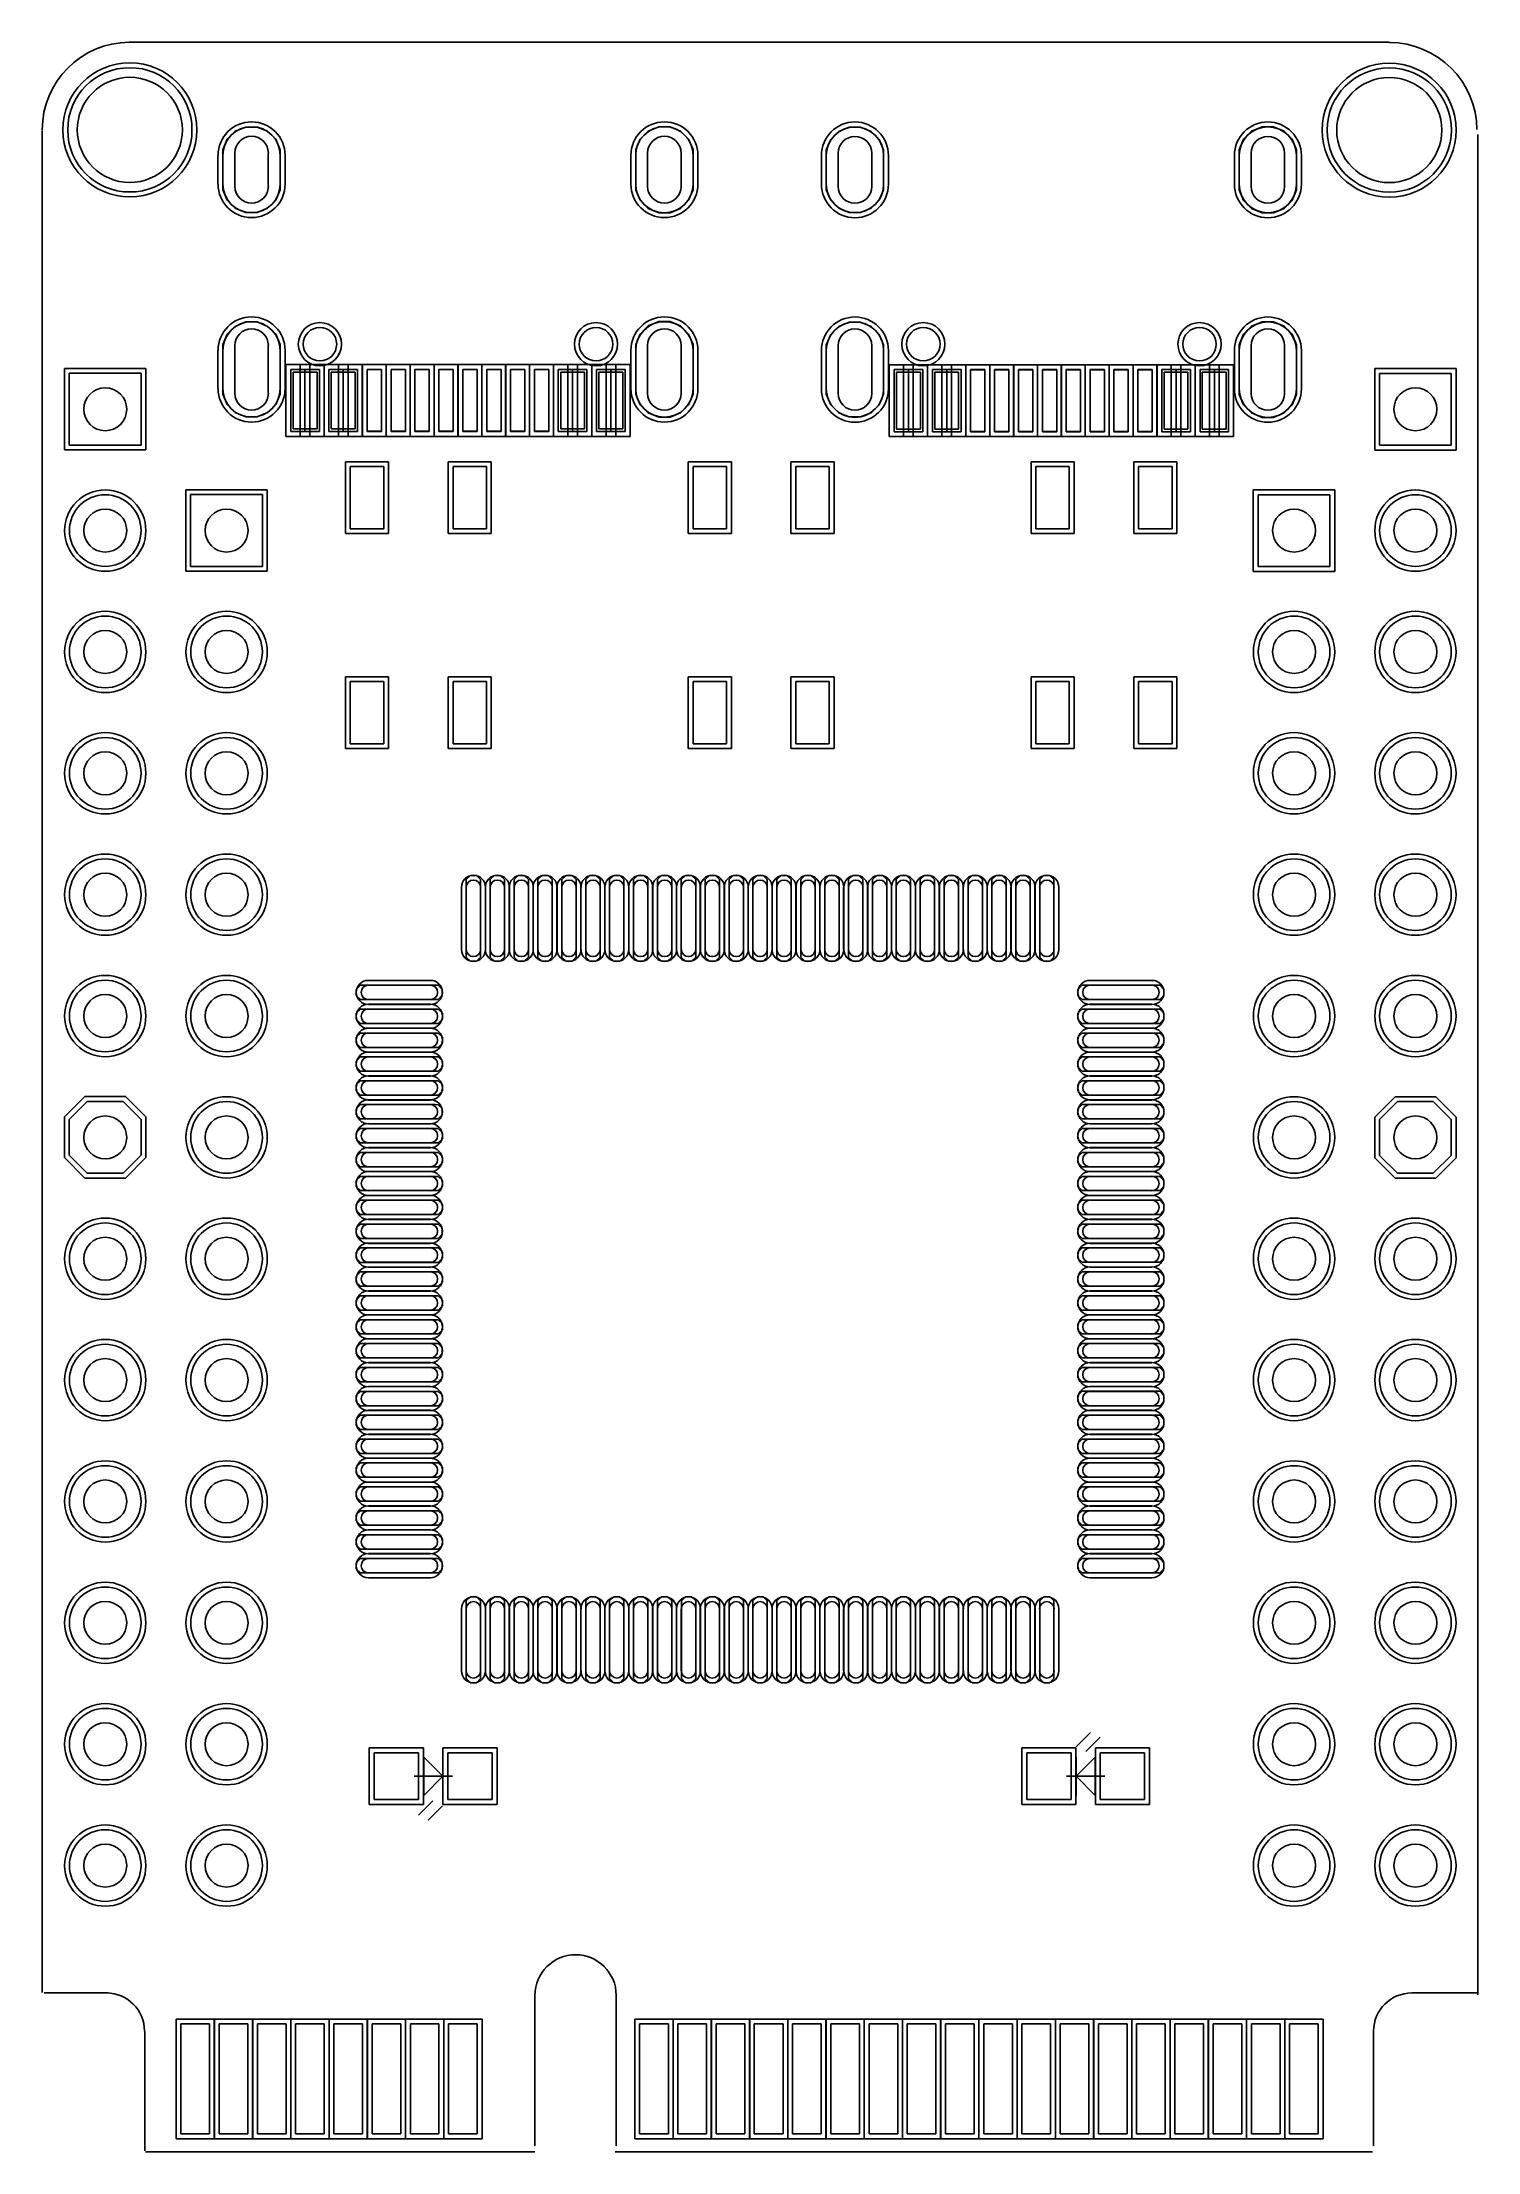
# Model space of a CAD drawing. Header units: millimetres. Extents: x -0.08 to 1.1, y 0 to 1.74.
import ezdxf

# ---------------------------------------------------------------- set-up
doc = ezdxf.new("R2010")
doc.units = ezdxf.units.MM
doc.header["$MEASUREMENT"] = 0
for name, color, linetype in [('KeepOutLayer', 6, 'Continuous'), ('Mechanical13', 56, 'Continuous'), ('MultiLayer', 9, 'Continuous'), ('TopPaste', 8, 'Continuous'), ('TopSolder', 216, 'Continuous')]:
    doc.layers.add(name, color=color, linetype=linetype)

msp = doc.modelspace()

# ---------------------------------------------------------------- linework, layer by layer
at = {"layer": 'KeepOutLayer'}
for p, q in [((-0.013, 1.7382), (1.0251, 1.7382)), ((-0.0847, 0.1311), (-0.0847, 1.6656)), ((1.098, 0.1292), (1.098, 1.6621)), ((-0.0833, 0.1308), (-0.0304, 0.1308)), ((0.3212, 0.0048), (0.3212, 0.1288)), ((0.3881, 0.0048), (0.3881, 0.1288)), ((1.0436, 0.1308), (1.0976, 0.1308)), ((-0.0003, 0.0008), (-0.0003, 0.0993)), ((1.0121, 0.0048), (1.0121, 0.0993)), ((0.0003, -0.0001), (0.3212, -0.0001)), ((0.3872, -0.0001), (1.0112, -0.0001))]:
    msp.add_line(p, q, dxfattribs=at)
for centre, radius, start, end in [((-0.0126, 1.666), 0.0722, 90.3396, 179.9159), ((1.025, 1.6658), 0.0722, 0.3396, 89.9159), ((0.3546, 0.1288), 0.0335, 90, 180), ((0.3546, 0.1288), 0.0335, 0, 90), ((-0.032, 0.0993), 0.0315, 0, 90), ((1.0436, 0.0993), 0.0315, 90, 180)]:
    msp.add_arc(centre, radius, start, end, dxfattribs=at)
at = {"layer": 'Mechanical13'}
for p, q in [((0.7672, 0.3337), (0.779, 0.3455)), ((0.7751, 0.3297), (0.7869, 0.3415)), ((0.2295, 0.2936), (0.2295, 0.3251)), ((0.2295, 0.3251), (0.2452, 0.3094)), ((0.2452, 0.2936), (0.2452, 0.3251)), ((0.767, 0.3094), (0.7828, 0.3251)), ((0.767, 0.2936), (0.767, 0.3251)), ((0.7828, 0.2936), (0.7828, 0.3251)), ((0.2216, 0.3094), (0.2531, 0.3094)), ((0.2295, 0.2936), (0.2452, 0.3094)), ((0.7591, 0.3094), (0.7906, 0.3094)), ((0.767, 0.3094), (0.7828, 0.2936)), ((0.2253, 0.2772), (0.2371, 0.289)), ((0.2332, 0.2733), (0.245, 0.2851))]:
    msp.add_line(p, q, dxfattribs=at)
at = {"layer": 'MultiLayer'}
for p, q in [((0.064, 1.645), (0.064, 1.6213)), ((0.0739, 1.6469), (0.0739, 1.6194)), ((0.1014, 1.6194), (0.1014, 1.6469)), ((0.1113, 1.6213), (0.1113, 1.645)), ((0.4042, 1.645), (0.4042, 1.6213)), ((0.414, 1.6469), (0.414, 1.6194)), ((0.4416, 1.6194), (0.4416, 1.6469)), ((0.4514, 1.6213), (0.4514, 1.645)), ((0.5612, 1.6449), (0.5612, 1.6212)), ((0.571, 1.6468), (0.571, 1.6193)), ((0.5986, 1.6193), (0.5986, 1.6468)), ((0.6084, 1.6212), (0.6084, 1.6449)), ((0.9014, 1.6449), (0.9014, 1.6212)), ((0.9112, 1.6468), (0.9112, 1.6193)), ((0.9388, 1.6193), (0.9388, 1.6468)), ((0.9486, 1.6212), (0.9486, 1.6449)), ((0.064, 1.4843), (0.064, 1.4528)), ((0.0739, 1.4883), (0.0739, 1.4489)), ((0.1014, 1.4489), (0.1014, 1.4883)), ((0.1113, 1.4528), (0.1113, 1.4843)), ((0.4042, 1.4843), (0.4042, 1.4528)), ((0.414, 1.4883), (0.414, 1.4489)), ((0.4416, 1.4489), (0.4416, 1.4883)), ((0.4514, 1.4528), (0.4514, 1.4843)), ((0.5612, 1.4842), (0.5612, 1.4527)), ((0.571, 1.4882), (0.571, 1.4488)), ((0.5986, 1.4488), (0.5986, 1.4882)), ((0.6084, 1.4527), (0.6084, 1.4842)), ((0.9014, 1.4842), (0.9014, 1.4527)), ((0.9112, 1.4882), (0.9112, 1.4488)), ((0.9388, 1.4488), (0.9388, 1.4882)), ((0.9486, 1.4527), (0.9486, 1.4842)), ((-0.0625, 1.4063), (-0.0625, 1.4654)), ((-0.0625, 1.4654), (-0.0034, 1.4654)), ((-0.0034, 1.4654), (-0.0034, 1.4063)), ((1.017, 1.4062), (1.017, 1.4653)), ((1.017, 1.4653), (1.0761, 1.4653)), ((1.0761, 1.4653), (1.0761, 1.4062)), ((-0.0034, 1.4063), (-0.0625, 1.4063)), ((1.0761, 1.4062), (1.017, 1.4062)), ((0.0375, 1.3063), (0.0375, 1.3654)), ((0.0375, 1.3654), (0.0966, 1.3654)), ((0.0966, 1.3654), (0.0966, 1.3063)), ((0.917, 1.3062), (0.917, 1.3653)), ((0.917, 1.3653), (0.9761, 1.3653)), ((0.9761, 1.3653), (0.9761, 1.3062)), ((0.0966, 1.3063), (0.0375, 1.3063)), ((0.9761, 1.3062), (0.917, 1.3062)), ((-0.0477, 0.8654), (-0.0625, 0.8506)), ((-0.0182, 0.8654), (-0.0477, 0.8654)), ((-0.0034, 0.8506), (-0.0182, 0.8654)), ((1.0318, 0.8653), (1.017, 0.8505)), ((1.0613, 0.8653), (1.0318, 0.8653)), ((1.0761, 0.8505), (1.0613, 0.8653)), ((-0.0625, 0.8506), (-0.0625, 0.8211)), ((-0.0034, 0.8211), (-0.0034, 0.8506)), ((1.017, 0.8505), (1.017, 0.821)), ((1.0761, 0.821), (1.0761, 0.8505)), ((-0.0625, 0.8211), (-0.0477, 0.8063)), ((-0.0182, 0.8063), (-0.0034, 0.8211)), ((1.017, 0.821), (1.0318, 0.8062)), ((1.0613, 0.8062), (1.0761, 0.821)), ((-0.0477, 0.8063), (-0.0182, 0.8063)), ((1.0318, 0.8062), (1.0613, 0.8062))]:
    msp.add_line(p, q, dxfattribs=at)
for centre, radius in [((-0.0126, 1.666), 0.0512), ((-0.0126, 1.666), 0.0433), ((1.025, 1.6658), 0.0512), ((1.025, 1.6658), 0.0433), ((0.144, 1.4894), 0.0138), ((0.144, 1.4894), 0.0138), ((0.3715, 1.4894), 0.0138), ((0.3715, 1.4894), 0.0138), ((0.6411, 1.4894), 0.0138), ((0.6411, 1.4894), 0.0138), ((0.8687, 1.4894), 0.0138), ((0.8687, 1.4894), 0.0138), ((-0.0329, 1.4358), 0.0177), ((1.0466, 1.4358), 0.0177), ((-0.0329, 1.3358), 0.0295), ((1.0466, 1.3358), 0.0295), ((-0.0329, 1.3358), 0.0177), ((0.0671, 1.3358), 0.0177), ((0.9466, 1.3358), 0.0177), ((1.0466, 1.3358), 0.0177), ((-0.0329, 1.2358), 0.0295), ((-0.0329, 1.2358), 0.0177), ((0.0671, 1.2358), 0.0295), ((0.0671, 1.2358), 0.0177), ((0.9466, 1.2358), 0.0295), ((0.9466, 1.2358), 0.0177), ((1.0466, 1.2358), 0.0295), ((1.0466, 1.2358), 0.0177), ((-0.0329, 1.1358), 0.0295), ((0.0671, 1.1358), 0.0295), ((0.9466, 1.1358), 0.0295), ((1.0466, 1.1358), 0.0295), ((-0.0329, 1.1358), 0.0177), ((0.0671, 1.1358), 0.0177), ((0.9466, 1.1358), 0.0177), ((1.0466, 1.1358), 0.0177), ((-0.0329, 1.0358), 0.0295), ((0.0671, 1.0358), 0.0295), ((0.9466, 1.0358), 0.0295), ((1.0466, 1.0358), 0.0295), ((-0.0329, 1.0358), 0.0177), ((0.0671, 1.0358), 0.0177), ((0.9466, 1.0358), 0.0177), ((1.0466, 1.0358), 0.0177), ((-0.0329, 0.9358), 0.0295), ((0.0671, 0.9358), 0.0295), ((0.9466, 0.9358), 0.0295), ((1.0466, 0.9358), 0.0295), ((-0.0329, 0.9358), 0.0177), ((0.0671, 0.9358), 0.0177), ((0.9466, 0.9358), 0.0177), ((1.0466, 0.9358), 0.0177), ((-0.0329, 0.8358), 0.0177), ((0.0671, 0.8358), 0.0295), ((0.0671, 0.8358), 0.0177), ((0.9466, 0.8358), 0.0295), ((0.9466, 0.8358), 0.0177), ((1.0466, 0.8358), 0.0177), ((-0.0329, 0.7358), 0.0295), ((0.0671, 0.7358), 0.0295), ((0.9466, 0.7358), 0.0295), ((1.0466, 0.7358), 0.0295), ((-0.0329, 0.7358), 0.0177), ((0.0671, 0.7358), 0.0177), ((0.9466, 0.7358), 0.0177), ((1.0466, 0.7358), 0.0177), ((-0.0329, 0.6358), 0.0295), ((0.0671, 0.6358), 0.0295), ((0.9466, 0.6358), 0.0295), ((1.0466, 0.6358), 0.0295), ((-0.0329, 0.6358), 0.0177), ((0.0671, 0.6358), 0.0177), ((0.9466, 0.6358), 0.0177), ((1.0466, 0.6358), 0.0177), ((-0.0329, 0.5358), 0.0295), ((0.0671, 0.5358), 0.0295), ((0.9466, 0.5358), 0.0295), ((1.0466, 0.5358), 0.0295), ((-0.0329, 0.5358), 0.0177), ((0.0671, 0.5358), 0.0177), ((0.9466, 0.5358), 0.0177), ((1.0466, 0.5358), 0.0177), ((-0.0329, 0.4358), 0.0295), ((-0.0329, 0.4358), 0.0177), ((0.0671, 0.4358), 0.0295), ((0.0671, 0.4358), 0.0177), ((0.9466, 0.4358), 0.0295), ((0.9466, 0.4358), 0.0177), ((1.0466, 0.4358), 0.0295), ((1.0466, 0.4358), 0.0177), ((-0.0329, 0.3358), 0.0295), ((0.0671, 0.3358), 0.0295), ((0.9466, 0.3358), 0.0295), ((1.0466, 0.3358), 0.0295), ((-0.0329, 0.3358), 0.0177), ((0.0671, 0.3358), 0.0177), ((0.9466, 0.3358), 0.0177), ((1.0466, 0.3358), 0.0177), ((-0.0329, 0.2358), 0.0295), ((0.0671, 0.2358), 0.0295), ((0.9466, 0.2358), 0.0295), ((1.0466, 0.2358), 0.0295), ((-0.0329, 0.2358), 0.0177), ((0.0671, 0.2358), 0.0177), ((0.9466, 0.2358), 0.0177), ((1.0466, 0.2358), 0.0177)]:
    msp.add_circle(centre, radius, dxfattribs=at)
for centre, radius, start, end in [((0.0877, 1.645), 0.0236, 0, 180), ((0.0877, 1.6469), 0.0138, 0, 180), ((0.4278, 1.645), 0.0236, 0, 180), ((0.4278, 1.6469), 0.0138, 0, 180), ((0.5848, 1.6449), 0.0236, 0, 180), ((0.5848, 1.6468), 0.0138, 0, 180), ((0.925, 1.6449), 0.0236, 0, 180), ((0.925, 1.6468), 0.0138, 0, 180), ((0.0877, 1.6213), 0.0236, 180, 0), ((0.0877, 1.6194), 0.0138, 180, 0), ((0.4278, 1.6213), 0.0236, 180, 0), ((0.4278, 1.6194), 0.0138, 180, 0), ((0.5848, 1.6212), 0.0236, 180, 0), ((0.5848, 1.6193), 0.0138, 180, 0), ((0.925, 1.6212), 0.0236, 180, 0), ((0.925, 1.6193), 0.0138, 180, 0), ((0.0877, 1.4843), 0.0236, 0, 180), ((0.0877, 1.4883), 0.0138, 0, 180), ((0.4278, 1.4843), 0.0236, 0, 180), ((0.4278, 1.4883), 0.0138, 0, 180), ((0.5848, 1.4842), 0.0236, 0, 180), ((0.5848, 1.4882), 0.0138, 0, 180), ((0.925, 1.4842), 0.0236, 0, 180), ((0.925, 1.4882), 0.0138, 0, 180), ((0.0877, 1.4528), 0.0236, 180, 0), ((0.0877, 1.4489), 0.0138, 180, 0), ((0.4278, 1.4528), 0.0236, 180, 0), ((0.4278, 1.4489), 0.0138, 180, 0), ((0.5848, 1.4527), 0.0236, 180, 0), ((0.5848, 1.4488), 0.0138, 180, 0), ((0.925, 1.4527), 0.0236, 180, 0), ((0.925, 1.4488), 0.0138, 180, 0)]:
    msp.add_arc(centre, radius, start, end, dxfattribs=at)
at = {"layer": 'TopPaste'}
for p, q in [((0.0641, 1.6496), (0.0677, 1.6582)), ((0.0677, 1.6582), (0.0743, 1.6648)), ((0.0743, 1.6648), (0.083, 1.6683)), ((0.083, 1.6683), (0.0923, 1.6683)), ((0.0923, 1.6683), (0.1009, 1.6648)), ((0.1009, 1.6648), (0.1076, 1.6582)), ((0.1076, 1.6582), (0.1112, 1.6496)), ((0.4042, 1.6497), (0.4078, 1.6583)), ((0.4078, 1.6583), (0.4144, 1.665)), ((0.4144, 1.665), (0.4231, 1.6686)), ((0.4231, 1.6686), (0.4325, 1.6686)), ((0.4325, 1.6686), (0.4412, 1.665)), ((0.4412, 1.665), (0.4478, 1.6583)), ((0.4478, 1.6583), (0.4514, 1.6497)), ((0.5612, 1.6495), (0.5649, 1.6581)), ((0.5649, 1.6581), (0.5715, 1.6647)), ((0.5715, 1.6647), (0.5801, 1.6682)), ((0.5801, 1.6682), (0.5895, 1.6682)), ((0.5895, 1.6682), (0.5981, 1.6647)), ((0.5981, 1.6647), (0.6047, 1.6581)), ((0.6047, 1.6581), (0.6084, 1.6495)), ((0.9013, 1.6496), (0.9049, 1.6583)), ((0.9049, 1.6583), (0.9116, 1.6649)), ((0.9116, 1.6649), (0.9203, 1.6685)), ((0.9203, 1.6685), (0.9297, 1.6685)), ((0.9297, 1.6685), (0.9383, 1.6649)), ((0.9383, 1.6649), (0.945, 1.6583)), ((0.945, 1.6583), (0.9486, 1.6496)), ((0.064, 1.645), (0.0641, 1.6496)), ((0.064, 1.6213), (0.064, 1.645)), ((0.1112, 1.6496), (0.1113, 1.645)), ((0.1113, 1.645), (0.1113, 1.6213)), ((0.1113, 1.645), (0.1113, 1.645)), ((0.4042, 1.645), (0.4042, 1.6497)), ((0.4042, 1.6213), (0.4042, 1.645)), ((0.4514, 1.6497), (0.4514, 1.645)), ((0.4514, 1.645), (0.4514, 1.6213)), ((0.4514, 1.645), (0.4514, 1.645)), ((0.5612, 1.6449), (0.5612, 1.6495)), ((0.5612, 1.6213), (0.5612, 1.6449)), ((0.6084, 1.6495), (0.6084, 1.6449)), ((0.6084, 1.6449), (0.6084, 1.6213)), ((0.6084, 1.6449), (0.6084, 1.6449)), ((0.9013, 1.6449), (0.9013, 1.6496)), ((0.9013, 1.6213), (0.9013, 1.6449)), ((0.9486, 1.6496), (0.9486, 1.6449)), ((0.9486, 1.6449), (0.9486, 1.6213)), ((0.9486, 1.6449), (0.9486, 1.6449)), ((0.0641, 1.6167), (0.064, 1.6213)), ((0.064, 1.6213), (0.064, 1.6213)), ((0.0677, 1.6081), (0.0641, 1.6167)), ((0.1112, 1.6167), (0.1076, 1.6081)), ((0.1113, 1.6213), (0.1112, 1.6167)), ((0.4042, 1.6166), (0.4042, 1.6213)), ((0.4042, 1.6213), (0.4042, 1.6213)), ((0.4078, 1.608), (0.4042, 1.6166)), ((0.4514, 1.6166), (0.4478, 1.608)), ((0.4514, 1.6213), (0.4514, 1.6166)), ((0.5612, 1.6166), (0.5612, 1.6213)), ((0.5612, 1.6213), (0.5612, 1.6213)), ((0.6084, 1.6213), (0.6084, 1.6166)), ((0.9013, 1.6166), (0.9013, 1.6213)), ((0.9013, 1.6213), (0.9013, 1.6213)), ((0.9486, 1.6213), (0.9486, 1.6166)), ((0.0743, 1.6015), (0.0677, 1.6081)), ((0.083, 1.598), (0.0743, 1.6015)), ((0.1009, 1.6015), (0.0923, 1.598)), ((0.1076, 1.6081), (0.1009, 1.6015)), ((0.4144, 1.6013), (0.4078, 1.608)), ((0.4231, 1.5977), (0.4144, 1.6013)), ((0.4412, 1.6013), (0.4325, 1.5977)), ((0.4478, 1.608), (0.4412, 1.6013)), ((0.5649, 1.608), (0.5612, 1.6166)), ((0.5715, 1.6014), (0.5649, 1.608)), ((0.5801, 1.5979), (0.5715, 1.6014)), ((0.5981, 1.6014), (0.5895, 1.5979)), ((0.6047, 1.608), (0.5981, 1.6014)), ((0.6084, 1.6166), (0.6047, 1.608)), ((0.9049, 1.6079), (0.9013, 1.6166)), ((0.9116, 1.6012), (0.9049, 1.6079)), ((0.9203, 1.5976), (0.9116, 1.6012)), ((0.9383, 1.6012), (0.9297, 1.5976)), ((0.945, 1.6079), (0.9383, 1.6012)), ((0.9486, 1.6166), (0.945, 1.6079)), ((0.0923, 1.598), (0.083, 1.598)), ((0.4325, 1.5977), (0.4231, 1.5977)), ((0.5895, 1.5979), (0.5801, 1.5979)), ((0.9297, 1.5976), (0.9203, 1.5976)), ((0.0641, 1.489), (0.0677, 1.4976)), ((0.0677, 1.4976), (0.0743, 1.5041)), ((0.0743, 1.5041), (0.083, 1.5077)), ((0.083, 1.5077), (0.0923, 1.5077)), ((0.0923, 1.5077), (0.1009, 1.5041)), ((0.1009, 1.5041), (0.1076, 1.4976)), ((0.1076, 1.4976), (0.1112, 1.489)), ((0.4042, 1.489), (0.4078, 1.4977)), ((0.4078, 1.4977), (0.4144, 1.5044)), ((0.4144, 1.5044), (0.4231, 1.508)), ((0.4231, 1.508), (0.4325, 1.508)), ((0.4325, 1.508), (0.4412, 1.5044)), ((0.4412, 1.5044), (0.4478, 1.4977)), ((0.4478, 1.4977), (0.4514, 1.489)), ((0.5612, 1.4889), (0.5649, 1.4975)), ((0.5649, 1.4975), (0.5715, 1.5041)), ((0.5715, 1.5041), (0.5801, 1.5076)), ((0.5801, 1.5076), (0.5895, 1.5076)), ((0.5895, 1.5076), (0.5981, 1.5041)), ((0.5981, 1.5041), (0.6047, 1.4975)), ((0.6047, 1.4975), (0.6084, 1.4889)), ((0.9013, 1.4889), (0.9049, 1.4976)), ((0.9049, 1.4976), (0.9116, 1.5043)), ((0.9116, 1.5043), (0.9203, 1.5079)), ((0.9203, 1.5079), (0.9297, 1.5079)), ((0.9297, 1.5079), (0.9383, 1.5043)), ((0.9383, 1.5043), (0.945, 1.4976)), ((0.945, 1.4976), (0.9486, 1.4889)), ((0.064, 1.4843), (0.0641, 1.489)), ((0.064, 1.4528), (0.064, 1.4843)), ((0.1112, 1.489), (0.1113, 1.4843)), ((0.1113, 1.4843), (0.1113, 1.4528)), ((0.1113, 1.4843), (0.1113, 1.4843)), ((0.4042, 1.4843), (0.4042, 1.489)), ((0.4042, 1.4528), (0.4042, 1.4843)), ((0.4514, 1.489), (0.4514, 1.4843)), ((0.4514, 1.4843), (0.4514, 1.4528)), ((0.4514, 1.4843), (0.4514, 1.4843)), ((0.5612, 1.4842), (0.5612, 1.4889)), ((0.5612, 1.4527), (0.5612, 1.4842)), ((0.6084, 1.4889), (0.6084, 1.4842)), ((0.6084, 1.4842), (0.6084, 1.4527)), ((0.6084, 1.4842), (0.6084, 1.4842)), ((0.9013, 1.4842), (0.9013, 1.4889)), ((0.9013, 1.4527), (0.9013, 1.4842)), ((0.9486, 1.4889), (0.9486, 1.4842)), ((0.9486, 1.4842), (0.9486, 1.4527)), ((0.9486, 1.4842), (0.9486, 1.4842)), ((0.1199, 1.4174), (0.1199, 1.4686)), ((0.1199, 1.4686), (0.1317, 1.4686)), ((0.1219, 1.4196), (0.1219, 1.4664)), ((0.1219, 1.4664), (0.1416, 1.4664)), ((0.1317, 1.4686), (0.1317, 1.4174)), ((0.1317, 1.4174), (0.1317, 1.4686)), ((0.1317, 1.4686), (0.1436, 1.4686)), ((0.1416, 1.4664), (0.1416, 1.4196)), ((0.1436, 1.4686), (0.1436, 1.4174)), ((0.1514, 1.4174), (0.1514, 1.4686)), ((0.1514, 1.4686), (0.1632, 1.4686)), ((0.1534, 1.4196), (0.1534, 1.4664)), ((0.1534, 1.4664), (0.1731, 1.4664)), ((0.1632, 1.4686), (0.1632, 1.4174)), ((0.1632, 1.4174), (0.1632, 1.4686)), ((0.1632, 1.4686), (0.1751, 1.4686)), ((0.1731, 1.4664), (0.1731, 1.4196)), ((0.1751, 1.4686), (0.1751, 1.4174)), ((0.1829, 1.4174), (0.1829, 1.4686)), ((0.1829, 1.4686), (0.1947, 1.4686)), ((0.1829, 1.4176), (0.1829, 1.4684)), ((0.1829, 1.4684), (0.1947, 1.4684)), ((0.1947, 1.4686), (0.1947, 1.4174)), ((0.1947, 1.4684), (0.1947, 1.4176)), ((0.2026, 1.4174), (0.2026, 1.4686)), ((0.2026, 1.4686), (0.2144, 1.4686)), ((0.2026, 1.4176), (0.2026, 1.4684)), ((0.2026, 1.4684), (0.2144, 1.4684)), ((0.2144, 1.4686), (0.2144, 1.4174)), ((0.2144, 1.4684), (0.2144, 1.4176)), ((0.2223, 1.4174), (0.2223, 1.4686)), ((0.2223, 1.4686), (0.2341, 1.4686)), ((0.2223, 1.4176), (0.2223, 1.4684)), ((0.2223, 1.4684), (0.2341, 1.4684)), ((0.2341, 1.4686), (0.2341, 1.4174)), ((0.2341, 1.4684), (0.2341, 1.4176)), ((0.242, 1.4174), (0.242, 1.4686)), ((0.242, 1.4686), (0.2538, 1.4686)), ((0.242, 1.4176), (0.242, 1.4684)), ((0.242, 1.4684), (0.2538, 1.4684)), ((0.2538, 1.4686), (0.2538, 1.4174)), ((0.2538, 1.4684), (0.2538, 1.4176)), ((0.2617, 1.4174), (0.2617, 1.4686)), ((0.2617, 1.4686), (0.2735, 1.4686)), ((0.2617, 1.4176), (0.2617, 1.4684)), ((0.2617, 1.4684), (0.2735, 1.4684)), ((0.2735, 1.4686), (0.2735, 1.4174)), ((0.2735, 1.4684), (0.2735, 1.4176)), ((0.2814, 1.4174), (0.2814, 1.4686)), ((0.2814, 1.4686), (0.2932, 1.4686)), ((0.2814, 1.4176), (0.2814, 1.4684)), ((0.2814, 1.4684), (0.2932, 1.4684)), ((0.2932, 1.4686), (0.2932, 1.4174)), ((0.2932, 1.4684), (0.2932, 1.4176)), ((0.301, 1.4174), (0.301, 1.4686)), ((0.301, 1.4686), (0.3128, 1.4686)), ((0.301, 1.4176), (0.301, 1.4684)), ((0.301, 1.4684), (0.3128, 1.4684)), ((0.3128, 1.4686), (0.3128, 1.4174)), ((0.3128, 1.4684), (0.3128, 1.4176)), ((0.3207, 1.4174), (0.3207, 1.4686)), ((0.3207, 1.4686), (0.3325, 1.4686)), ((0.3207, 1.4176), (0.3207, 1.4684)), ((0.3207, 1.4684), (0.3325, 1.4684)), ((0.3325, 1.4686), (0.3325, 1.4174)), ((0.3325, 1.4684), (0.3325, 1.4176)), ((0.3404, 1.4174), (0.3404, 1.4686)), ((0.3404, 1.4686), (0.3522, 1.4686)), ((0.3424, 1.4196), (0.3424, 1.4664)), ((0.3424, 1.4664), (0.3621, 1.4664)), ((0.3522, 1.4686), (0.3522, 1.4174)), ((0.3522, 1.4174), (0.3522, 1.4686)), ((0.3522, 1.4686), (0.364, 1.4686)), ((0.3621, 1.4664), (0.3621, 1.4196)), ((0.364, 1.4686), (0.364, 1.4174)), ((0.3719, 1.4174), (0.3719, 1.4686)), ((0.3719, 1.4686), (0.3837, 1.4686)), ((0.3739, 1.4196), (0.3739, 1.4664)), ((0.3739, 1.4664), (0.3936, 1.4664)), ((0.3837, 1.4686), (0.3837, 1.4174)), ((0.3837, 1.4174), (0.3837, 1.4686)), ((0.3837, 1.4686), (0.3955, 1.4686)), ((0.3936, 1.4664), (0.3936, 1.4196)), ((0.3955, 1.4686), (0.3955, 1.4174)), ((0.6171, 1.4173), (0.6171, 1.4685)), ((0.6171, 1.4685), (0.6289, 1.4685)), ((0.6191, 1.4195), (0.6191, 1.4663)), ((0.6191, 1.4663), (0.6387, 1.4663)), ((0.6289, 1.4173), (0.6289, 1.4685)), ((0.6289, 1.4685), (0.6407, 1.4685)), ((0.6289, 1.4685), (0.6289, 1.4173)), ((0.6387, 1.4663), (0.6387, 1.4195)), ((0.6407, 1.4685), (0.6407, 1.4173)), ((0.6486, 1.4173), (0.6486, 1.4685)), ((0.6486, 1.4685), (0.6604, 1.4685)), ((0.6506, 1.4195), (0.6506, 1.4663)), ((0.6506, 1.4663), (0.6702, 1.4663)), ((0.6604, 1.4173), (0.6604, 1.4685)), ((0.6604, 1.4685), (0.6722, 1.4685)), ((0.6604, 1.4685), (0.6604, 1.4173)), ((0.6702, 1.4663), (0.6702, 1.4195)), ((0.6722, 1.4685), (0.6722, 1.4173)), ((0.6801, 1.4173), (0.6801, 1.4685)), ((0.6801, 1.4685), (0.6919, 1.4685)), ((0.6801, 1.4175), (0.6801, 1.4683)), ((0.6801, 1.4683), (0.6919, 1.4683)), ((0.6919, 1.4685), (0.6919, 1.4173)), ((0.6919, 1.4683), (0.6919, 1.4175)), ((0.6998, 1.4173), (0.6998, 1.4685)), ((0.6998, 1.4685), (0.7116, 1.4685)), ((0.6998, 1.4175), (0.6998, 1.4683)), ((0.6998, 1.4683), (0.7116, 1.4683)), ((0.7116, 1.4685), (0.7116, 1.4173)), ((0.7116, 1.4683), (0.7116, 1.4175)), ((0.7195, 1.4173), (0.7195, 1.4685)), ((0.7195, 1.4685), (0.7313, 1.4685)), ((0.7195, 1.4175), (0.7195, 1.4683)), ((0.7195, 1.4683), (0.7313, 1.4683)), ((0.7313, 1.4685), (0.7313, 1.4173)), ((0.7313, 1.4683), (0.7313, 1.4175)), ((0.7392, 1.4173), (0.7392, 1.4685)), ((0.7392, 1.4685), (0.751, 1.4685)), ((0.7392, 1.4175), (0.7392, 1.4683)), ((0.7392, 1.4683), (0.751, 1.4683)), ((0.751, 1.4685), (0.751, 1.4173)), ((0.751, 1.4683), (0.751, 1.4175)), ((0.7588, 1.4173), (0.7588, 1.4685)), ((0.7588, 1.4685), (0.7706, 1.4685)), ((0.7588, 1.4175), (0.7588, 1.4683)), ((0.7588, 1.4683), (0.7706, 1.4683)), ((0.7706, 1.4685), (0.7706, 1.4173)), ((0.7706, 1.4683), (0.7706, 1.4175)), ((0.7785, 1.4173), (0.7785, 1.4685)), ((0.7785, 1.4685), (0.7903, 1.4685)), ((0.7785, 1.4175), (0.7785, 1.4683)), ((0.7785, 1.4683), (0.7903, 1.4683)), ((0.7903, 1.4685), (0.7903, 1.4173)), ((0.7903, 1.4683), (0.7903, 1.4175)), ((0.7982, 1.4173), (0.7982, 1.4685)), ((0.7982, 1.4685), (0.81, 1.4685)), ((0.7982, 1.4175), (0.7982, 1.4683)), ((0.7982, 1.4683), (0.81, 1.4683)), ((0.81, 1.4685), (0.81, 1.4173)), ((0.81, 1.4683), (0.81, 1.4175)), ((0.8179, 1.4173), (0.8179, 1.4685)), ((0.8179, 1.4685), (0.8297, 1.4685)), ((0.8179, 1.4175), (0.8179, 1.4683)), ((0.8179, 1.4683), (0.8297, 1.4683)), ((0.8297, 1.4685), (0.8297, 1.4173)), ((0.8297, 1.4683), (0.8297, 1.4175)), ((0.8376, 1.4173), (0.8376, 1.4685)), ((0.8376, 1.4685), (0.8494, 1.4685)), ((0.8395, 1.4195), (0.8395, 1.4663)), ((0.8395, 1.4663), (0.8592, 1.4663)), ((0.8494, 1.4173), (0.8494, 1.4685)), ((0.8494, 1.4685), (0.8612, 1.4685)), ((0.8494, 1.4685), (0.8494, 1.4173)), ((0.8592, 1.4663), (0.8592, 1.4195)), ((0.8612, 1.4685), (0.8612, 1.4173)), ((0.8691, 1.4173), (0.8691, 1.4685)), ((0.8691, 1.4685), (0.8809, 1.4685)), ((0.871, 1.4195), (0.871, 1.4663)), ((0.871, 1.4663), (0.8907, 1.4663)), ((0.8809, 1.4173), (0.8809, 1.4685)), ((0.8809, 1.4685), (0.8927, 1.4685)), ((0.8809, 1.4685), (0.8809, 1.4173)), ((0.8907, 1.4663), (0.8907, 1.4195)), ((0.8927, 1.4685), (0.8927, 1.4173)), ((0.0641, 1.4482), (0.064, 1.4528)), ((0.064, 1.4528), (0.064, 1.4528)), ((0.0677, 1.4396), (0.0641, 1.4482)), ((0.1112, 1.4482), (0.1076, 1.4396)), ((0.1113, 1.4528), (0.1112, 1.4482)), ((0.4042, 1.4481), (0.4042, 1.4528)), ((0.4042, 1.4528), (0.4042, 1.4528)), ((0.4078, 1.4394), (0.4042, 1.4481)), ((0.4514, 1.4481), (0.4478, 1.4394)), ((0.4514, 1.4528), (0.4514, 1.4481)), ((0.5612, 1.4481), (0.5612, 1.4527)), ((0.5612, 1.4527), (0.5612, 1.4527)), ((0.5649, 1.4395), (0.5612, 1.4481)), ((0.6084, 1.4481), (0.6047, 1.4395)), ((0.6084, 1.4527), (0.6084, 1.4481)), ((0.9013, 1.448), (0.9013, 1.4527)), ((0.9013, 1.4527), (0.9013, 1.4527)), ((0.9049, 1.4394), (0.9013, 1.448)), ((0.9486, 1.448), (0.945, 1.4394)), ((0.9486, 1.4527), (0.9486, 1.448)), ((0.0743, 1.433), (0.0677, 1.4396)), ((0.083, 1.4295), (0.0743, 1.433)), ((0.0923, 1.4295), (0.083, 1.4295)), ((0.1009, 1.433), (0.0923, 1.4295)), ((0.1076, 1.4396), (0.1009, 1.433)), ((0.4144, 1.4328), (0.4078, 1.4394)), ((0.4231, 1.4292), (0.4144, 1.4328)), ((0.4325, 1.4292), (0.4231, 1.4292)), ((0.4412, 1.4328), (0.4325, 1.4292)), ((0.4478, 1.4394), (0.4412, 1.4328)), ((0.5715, 1.4329), (0.5649, 1.4395)), ((0.5801, 1.4294), (0.5715, 1.4329)), ((0.5895, 1.4294), (0.5801, 1.4294)), ((0.5981, 1.4329), (0.5895, 1.4294)), ((0.6047, 1.4395), (0.5981, 1.4329)), ((0.9116, 1.4327), (0.9049, 1.4394)), ((0.9203, 1.4291), (0.9116, 1.4327)), ((0.9297, 1.4291), (0.9203, 1.4291)), ((0.9383, 1.4327), (0.9297, 1.4291)), ((0.945, 1.4394), (0.9383, 1.4327)), ((0.1317, 1.4174), (0.1199, 1.4174)), ((0.1416, 1.4196), (0.1219, 1.4196)), ((0.1436, 1.4174), (0.1317, 1.4174)), ((0.1632, 1.4174), (0.1514, 1.4174)), ((0.1731, 1.4196), (0.1534, 1.4196)), ((0.1751, 1.4174), (0.1632, 1.4174)), ((0.1947, 1.4176), (0.1829, 1.4176)), ((0.1947, 1.4174), (0.1829, 1.4174)), ((0.2144, 1.4176), (0.2026, 1.4176)), ((0.2144, 1.4174), (0.2026, 1.4174)), ((0.2341, 1.4176), (0.2223, 1.4176)), ((0.2341, 1.4174), (0.2223, 1.4174)), ((0.2538, 1.4176), (0.242, 1.4176)), ((0.2538, 1.4174), (0.242, 1.4174)), ((0.2735, 1.4176), (0.2617, 1.4176)), ((0.2735, 1.4174), (0.2617, 1.4174)), ((0.2932, 1.4176), (0.2814, 1.4176)), ((0.2932, 1.4174), (0.2814, 1.4174)), ((0.3128, 1.4176), (0.301, 1.4176)), ((0.3128, 1.4174), (0.301, 1.4174)), ((0.3325, 1.4176), (0.3207, 1.4176)), ((0.3325, 1.4174), (0.3207, 1.4174)), ((0.3522, 1.4174), (0.3404, 1.4174)), ((0.3621, 1.4196), (0.3424, 1.4196)), ((0.364, 1.4174), (0.3522, 1.4174)), ((0.3837, 1.4174), (0.3719, 1.4174)), ((0.3936, 1.4196), (0.3739, 1.4196)), ((0.3955, 1.4174), (0.3837, 1.4174)), ((0.6289, 1.4173), (0.6171, 1.4173)), ((0.6387, 1.4195), (0.6191, 1.4195)), ((0.6407, 1.4173), (0.6289, 1.4173)), ((0.6604, 1.4173), (0.6486, 1.4173)), ((0.6702, 1.4195), (0.6506, 1.4195)), ((0.6722, 1.4173), (0.6604, 1.4173)), ((0.6919, 1.4175), (0.6801, 1.4175)), ((0.6919, 1.4173), (0.6801, 1.4173)), ((0.7116, 1.4175), (0.6998, 1.4175)), ((0.7116, 1.4173), (0.6998, 1.4173)), ((0.7313, 1.4175), (0.7195, 1.4175)), ((0.7313, 1.4173), (0.7195, 1.4173)), ((0.751, 1.4175), (0.7392, 1.4175)), ((0.751, 1.4173), (0.7392, 1.4173)), ((0.7706, 1.4175), (0.7588, 1.4175)), ((0.7706, 1.4173), (0.7588, 1.4173)), ((0.7903, 1.4175), (0.7785, 1.4175)), ((0.7903, 1.4173), (0.7785, 1.4173)), ((0.81, 1.4175), (0.7982, 1.4175)), ((0.81, 1.4173), (0.7982, 1.4173)), ((0.8297, 1.4175), (0.8179, 1.4175)), ((0.8297, 1.4173), (0.8179, 1.4173)), ((0.8494, 1.4173), (0.8376, 1.4173)), ((0.8592, 1.4195), (0.8395, 1.4195)), ((0.8612, 1.4173), (0.8494, 1.4173)), ((0.8809, 1.4173), (0.8691, 1.4173)), ((0.8907, 1.4195), (0.871, 1.4195)), ((0.8927, 1.4173), (0.8809, 1.4173)), ((0.169, 1.3373), (0.169, 1.3885)), ((0.169, 1.3885), (0.1966, 1.3885)), ((0.1966, 1.3885), (0.1966, 1.3373)), ((0.2537, 1.3373), (0.2537, 1.3885)), ((0.2537, 1.3885), (0.2812, 1.3885)), ((0.2812, 1.3885), (0.2812, 1.3373)), ((0.4514, 1.3373), (0.4514, 1.3885)), ((0.4514, 1.3885), (0.479, 1.3885)), ((0.479, 1.3885), (0.479, 1.3373)), ((0.5361, 1.3373), (0.5361, 1.3885)), ((0.5361, 1.3885), (0.5636, 1.3885)), ((0.5636, 1.3885), (0.5636, 1.3373)), ((0.7339, 1.3373), (0.7339, 1.3885)), ((0.7339, 1.3885), (0.7614, 1.3885)), ((0.7614, 1.3885), (0.7614, 1.3373)), ((0.8185, 1.3373), (0.8185, 1.3885)), ((0.8185, 1.3885), (0.8461, 1.3885)), ((0.8461, 1.3885), (0.8461, 1.3373)), ((0.1966, 1.3373), (0.169, 1.3373)), ((0.2812, 1.3373), (0.2537, 1.3373)), ((0.479, 1.3373), (0.4514, 1.3373)), ((0.5636, 1.3373), (0.5361, 1.3373)), ((0.7614, 1.3373), (0.7339, 1.3373)), ((0.8461, 1.3373), (0.8185, 1.3373)), ((0.169, 1.1602), (0.169, 1.2114)), ((0.169, 1.2114), (0.1966, 1.2114)), ((0.1966, 1.2114), (0.1966, 1.1602)), ((0.2537, 1.1602), (0.2537, 1.2114)), ((0.2537, 1.2114), (0.2812, 1.2114)), ((0.2812, 1.2114), (0.2812, 1.1602)), ((0.4514, 1.1602), (0.4514, 1.2114)), ((0.4514, 1.2114), (0.479, 1.2114)), ((0.479, 1.2114), (0.479, 1.1602)), ((0.5361, 1.1602), (0.5361, 1.2114)), ((0.5361, 1.2114), (0.5636, 1.2114)), ((0.5636, 1.2114), (0.5636, 1.1602)), ((0.7339, 1.1602), (0.7339, 1.2114)), ((0.7339, 1.2114), (0.7614, 1.2114)), ((0.7614, 1.2114), (0.7614, 1.1602)), ((0.8185, 1.1602), (0.8185, 1.2114)), ((0.8185, 1.2114), (0.8461, 1.2114)), ((0.8461, 1.2114), (0.8461, 1.1602)), ((0.1966, 1.1602), (0.169, 1.1602)), ((0.2812, 1.1602), (0.2537, 1.1602)), ((0.479, 1.1602), (0.4514, 1.1602)), ((0.5636, 1.1602), (0.5361, 1.1602)), ((0.7614, 1.1602), (0.7339, 1.1602)), ((0.8461, 1.1602), (0.8185, 1.1602)), ((0.2646, 1.0483), (0.268, 1.0517)), ((0.2646, 1.0458), (0.2646, 1.0483)), ((0.2646, 0.9868), (0.2646, 1.0458)), ((0.268, 1.0517), (0.2729, 1.0517)), ((0.2729, 1.0517), (0.2764, 1.0483)), ((0.2764, 1.0483), (0.2764, 1.0458)), ((0.2764, 1.0458), (0.2764, 0.9868)), ((0.2764, 1.0458), (0.2764, 1.0458)), ((0.2843, 1.0483), (0.2877, 1.0517)), ((0.2843, 1.0458), (0.2843, 1.0483)), ((0.2843, 0.9868), (0.2843, 1.0458)), ((0.2877, 1.0517), (0.2926, 1.0517)), ((0.2926, 1.0517), (0.2961, 1.0483)), ((0.2961, 1.0483), (0.2961, 1.0458)), ((0.2961, 1.0458), (0.2961, 0.9868)), ((0.2961, 1.0458), (0.2961, 1.0458)), ((0.304, 1.0483), (0.3074, 1.0517)), ((0.304, 1.0458), (0.304, 1.0483)), ((0.304, 0.9868), (0.304, 1.0458)), ((0.3074, 1.0517), (0.3123, 1.0517)), ((0.3123, 1.0517), (0.3158, 1.0483)), ((0.3158, 1.0483), (0.3158, 1.0458)), ((0.3158, 1.0458), (0.3158, 0.9868)), ((0.3158, 1.0458), (0.3158, 1.0458)), ((0.3236, 1.0483), (0.3271, 1.0517)), ((0.3236, 1.0458), (0.3236, 1.0483)), ((0.3236, 0.9868), (0.3236, 1.0458)), ((0.3271, 1.0517), (0.332, 1.0517)), ((0.332, 1.0517), (0.3354, 1.0483)), ((0.3354, 1.0483), (0.3354, 1.0458)), ((0.3354, 1.0458), (0.3354, 0.9868)), ((0.3354, 1.0458), (0.3354, 1.0458)), ((0.3433, 1.0483), (0.3468, 1.0517)), ((0.3433, 1.0458), (0.3433, 1.0483)), ((0.3433, 0.9868), (0.3433, 1.0458)), ((0.3468, 1.0517), (0.3517, 1.0517)), ((0.3517, 1.0517), (0.3551, 1.0483)), ((0.3551, 1.0483), (0.3551, 1.0458)), ((0.3551, 1.0458), (0.3551, 0.9868)), ((0.3551, 1.0458), (0.3551, 1.0458)), ((0.363, 1.0483), (0.3665, 1.0517)), ((0.363, 1.0458), (0.363, 1.0483)), ((0.363, 0.9868), (0.363, 1.0458)), ((0.3665, 1.0517), (0.3714, 1.0517)), ((0.3714, 1.0517), (0.3748, 1.0483)), ((0.3748, 1.0483), (0.3748, 1.0458)), ((0.3748, 1.0458), (0.3748, 0.9868)), ((0.3748, 1.0458), (0.3748, 1.0458)), ((0.3827, 1.0483), (0.3862, 1.0517)), ((0.3827, 1.0458), (0.3827, 1.0483)), ((0.3827, 0.9868), (0.3827, 1.0458)), ((0.3862, 1.0517), (0.391, 1.0517)), ((0.391, 1.0517), (0.3945, 1.0483)), ((0.3945, 1.0483), (0.3945, 1.0458)), ((0.3945, 1.0458), (0.3945, 0.9868)), ((0.3945, 1.0458), (0.3945, 1.0458)), ((0.4024, 1.0483), (0.4058, 1.0517)), ((0.4024, 1.0458), (0.4024, 1.0483)), ((0.4024, 0.9868), (0.4024, 1.0458)), ((0.4058, 1.0517), (0.4107, 1.0517)), ((0.4107, 1.0517), (0.4142, 1.0483)), ((0.4142, 1.0483), (0.4142, 1.0458)), ((0.4142, 1.0458), (0.4142, 0.9868)), ((0.4142, 1.0458), (0.4142, 1.0458)), ((0.4221, 1.0483), (0.4255, 1.0517)), ((0.4221, 1.0458), (0.4221, 1.0483)), ((0.4221, 0.9868), (0.4221, 1.0458)), ((0.4255, 1.0517), (0.4304, 1.0517)), ((0.4304, 1.0517), (0.4339, 1.0483)), ((0.4339, 1.0483), (0.4339, 1.0458)), ((0.4339, 1.0458), (0.4339, 0.9868)), ((0.4339, 1.0458), (0.4339, 1.0458)), ((0.4417, 1.0483), (0.4452, 1.0517)), ((0.4417, 1.0458), (0.4417, 1.0483)), ((0.4417, 0.9868), (0.4417, 1.0458)), ((0.4452, 1.0517), (0.4501, 1.0517)), ((0.4501, 1.0517), (0.4536, 1.0483)), ((0.4536, 1.0483), (0.4536, 1.0458)), ((0.4536, 1.0458), (0.4536, 0.9868)), ((0.4536, 1.0458), (0.4536, 1.0458)), ((0.4614, 1.0483), (0.4649, 1.0517)), ((0.4614, 1.0458), (0.4614, 1.0483)), ((0.4614, 0.9868), (0.4614, 1.0458)), ((0.4649, 1.0517), (0.4698, 1.0517)), ((0.4698, 1.0517), (0.4732, 1.0483)), ((0.4732, 1.0483), (0.4732, 1.0458)), ((0.4732, 1.0458), (0.4732, 0.9868)), ((0.4732, 1.0458), (0.4732, 1.0458)), ((0.4811, 1.0483), (0.4846, 1.0517)), ((0.4811, 1.0458), (0.4811, 1.0483)), ((0.4811, 0.9868), (0.4811, 1.0458)), ((0.4846, 1.0517), (0.4895, 1.0517)), ((0.4895, 1.0517), (0.4929, 1.0483)), ((0.4929, 1.0483), (0.4929, 1.0458)), ((0.4929, 1.0458), (0.4929, 0.9868)), ((0.4929, 1.0458), (0.4929, 1.0458)), ((0.5008, 1.0483), (0.5043, 1.0517)), ((0.5008, 1.0458), (0.5008, 1.0483)), ((0.5008, 0.9868), (0.5008, 1.0458)), ((0.5043, 1.0517), (0.5091, 1.0517)), ((0.5091, 1.0517), (0.5126, 1.0483)), ((0.5126, 1.0483), (0.5126, 1.0458)), ((0.5126, 1.0458), (0.5126, 0.9868)), ((0.5126, 1.0458), (0.5126, 1.0458)), ((0.5205, 1.0483), (0.5239, 1.0517)), ((0.5205, 1.0458), (0.5205, 1.0483)), ((0.5205, 0.9868), (0.5205, 1.0458)), ((0.5239, 1.0517), (0.5288, 1.0517)), ((0.5288, 1.0517), (0.5323, 1.0483)), ((0.5323, 1.0483), (0.5323, 1.0458)), ((0.5323, 1.0458), (0.5323, 0.9868)), ((0.5323, 1.0458), (0.5323, 1.0458)), ((0.5402, 1.0483), (0.5436, 1.0517)), ((0.5402, 1.0458), (0.5402, 1.0483)), ((0.5402, 0.9868), (0.5402, 1.0458)), ((0.5436, 1.0517), (0.5485, 1.0517)), ((0.5485, 1.0517), (0.552, 1.0483)), ((0.552, 1.0483), (0.552, 1.0458)), ((0.552, 1.0458), (0.552, 0.9868)), ((0.552, 1.0458), (0.552, 1.0458)), ((0.5599, 1.0483), (0.5633, 1.0517)), ((0.5599, 1.0458), (0.5599, 1.0483)), ((0.5599, 0.9868), (0.5599, 1.0458)), ((0.5633, 1.0517), (0.5682, 1.0517)), ((0.5682, 1.0517), (0.5717, 1.0483)), ((0.5717, 1.0483), (0.5717, 1.0458)), ((0.5717, 1.0458), (0.5717, 0.9868)), ((0.5717, 1.0458), (0.5717, 1.0458)), ((0.5795, 1.0483), (0.583, 1.0517)), ((0.5795, 1.0458), (0.5795, 1.0483)), ((0.5795, 0.9868), (0.5795, 1.0458)), ((0.583, 1.0517), (0.5879, 1.0517)), ((0.5879, 1.0517), (0.5914, 1.0483)), ((0.5914, 1.0483), (0.5914, 1.0458)), ((0.5914, 1.0458), (0.5914, 0.9868)), ((0.5914, 1.0458), (0.5914, 1.0458)), ((0.5992, 1.0483), (0.6027, 1.0517)), ((0.5992, 1.0458), (0.5992, 1.0483)), ((0.5992, 0.9868), (0.5992, 1.0458)), ((0.6027, 1.0517), (0.6076, 1.0517)), ((0.6076, 1.0517), (0.611, 1.0483)), ((0.611, 1.0483), (0.611, 1.0458)), ((0.611, 1.0458), (0.611, 0.9868)), ((0.611, 1.0458), (0.611, 1.0458)), ((0.6189, 1.0483), (0.6224, 1.0517)), ((0.6189, 1.0458), (0.6189, 1.0483)), ((0.6189, 0.9868), (0.6189, 1.0458)), ((0.6224, 1.0517), (0.6273, 1.0517)), ((0.6273, 1.0517), (0.6307, 1.0483)), ((0.6307, 1.0483), (0.6307, 1.0458)), ((0.6307, 1.0458), (0.6307, 0.9868)), ((0.6307, 1.0458), (0.6307, 1.0458)), ((0.6386, 1.0483), (0.6421, 1.0517)), ((0.6386, 1.0458), (0.6386, 1.0483)), ((0.6386, 0.9868), (0.6386, 1.0458)), ((0.6421, 1.0517), (0.6469, 1.0517)), ((0.6469, 1.0517), (0.6504, 1.0483)), ((0.6504, 1.0483), (0.6504, 1.0458)), ((0.6504, 1.0458), (0.6504, 0.9868)), ((0.6504, 1.0458), (0.6504, 1.0458)), ((0.6583, 1.0483), (0.6617, 1.0517)), ((0.6583, 1.0458), (0.6583, 1.0483)), ((0.6583, 0.9868), (0.6583, 1.0458)), ((0.6617, 1.0517), (0.6666, 1.0517)), ((0.6666, 1.0517), (0.6701, 1.0483)), ((0.6701, 1.0483), (0.6701, 1.0458)), ((0.6701, 1.0458), (0.6701, 0.9868)), ((0.6701, 1.0458), (0.6701, 1.0458)), ((0.678, 1.0483), (0.6814, 1.0517)), ((0.678, 1.0458), (0.678, 1.0483)), ((0.678, 0.9868), (0.678, 1.0458)), ((0.6814, 1.0517), (0.6863, 1.0517)), ((0.6863, 1.0517), (0.6898, 1.0483)), ((0.6898, 1.0483), (0.6898, 1.0458)), ((0.6898, 1.0458), (0.6898, 0.9868)), ((0.6898, 1.0458), (0.6898, 1.0458)), ((0.6977, 1.0483), (0.7011, 1.0517)), ((0.6977, 1.0458), (0.6977, 1.0483)), ((0.6977, 0.9868), (0.6977, 1.0458)), ((0.7011, 1.0517), (0.706, 1.0517)), ((0.706, 1.0517), (0.7095, 1.0483)), ((0.7095, 1.0483), (0.7095, 1.0458)), ((0.7095, 1.0458), (0.7095, 0.9868)), ((0.7095, 1.0458), (0.7095, 1.0458)), ((0.7173, 1.0483), (0.7208, 1.0517)), ((0.7173, 1.0458), (0.7173, 1.0483)), ((0.7173, 0.9868), (0.7173, 1.0458)), ((0.7208, 1.0517), (0.7257, 1.0517)), ((0.7257, 1.0517), (0.7292, 1.0483)), ((0.7292, 1.0483), (0.7292, 1.0458)), ((0.7292, 1.0458), (0.7292, 0.9868)), ((0.7292, 1.0458), (0.7292, 1.0458)), ((0.737, 1.0483), (0.7405, 1.0517)), ((0.737, 1.0458), (0.737, 1.0483)), ((0.737, 0.9868), (0.737, 1.0458)), ((0.7405, 1.0517), (0.7454, 1.0517)), ((0.7454, 1.0517), (0.7488, 1.0483)), ((0.7488, 1.0483), (0.7488, 1.0458)), ((0.7488, 1.0458), (0.7488, 0.9868)), ((0.7488, 1.0458), (0.7488, 1.0458)), ((0.2646, 1.0419), (0.2646, 0.9907)), ((0.2764, 0.9907), (0.2764, 1.0419)), ((0.2843, 1.0419), (0.2843, 0.9907)), ((0.2961, 0.9907), (0.2961, 1.0419)), ((0.304, 1.0419), (0.304, 0.9907)), ((0.3158, 0.9907), (0.3158, 1.0419)), ((0.3236, 1.0419), (0.3236, 0.9907)), ((0.3354, 0.9907), (0.3354, 1.0419)), ((0.3433, 1.0419), (0.3433, 0.9907)), ((0.3551, 0.9907), (0.3551, 1.0419)), ((0.363, 1.0419), (0.363, 0.9907)), ((0.3748, 0.9907), (0.3748, 1.0419)), ((0.3827, 1.0419), (0.3827, 0.9907)), ((0.3945, 0.9907), (0.3945, 1.0419)), ((0.4024, 1.0419), (0.4024, 0.9907)), ((0.4142, 0.9907), (0.4142, 1.0419)), ((0.4221, 1.0419), (0.4221, 0.9907)), ((0.4339, 0.9907), (0.4339, 1.0419)), ((0.4417, 1.0419), (0.4417, 0.9907)), ((0.4536, 0.9907), (0.4536, 1.0419)), ((0.4614, 1.0419), (0.4614, 0.9907)), ((0.4732, 0.9907), (0.4732, 1.0419)), ((0.4811, 1.0419), (0.4811, 0.9907)), ((0.4929, 0.9907), (0.4929, 1.0419)), ((0.5008, 1.0419), (0.5008, 0.9907)), ((0.5126, 0.9907), (0.5126, 1.0419)), ((0.5205, 1.0419), (0.5205, 0.9907)), ((0.5323, 0.9907), (0.5323, 1.0419)), ((0.5402, 1.0419), (0.5402, 0.9907)), ((0.552, 0.9907), (0.552, 1.0419)), ((0.5599, 1.0419), (0.5599, 0.9907)), ((0.5717, 0.9907), (0.5717, 1.0419)), ((0.5795, 1.0419), (0.5795, 0.9907)), ((0.5914, 0.9907), (0.5914, 1.0419)), ((0.5992, 1.0419), (0.5992, 0.9907)), ((0.611, 0.9907), (0.611, 1.0419)), ((0.6189, 1.0419), (0.6189, 0.9907)), ((0.6307, 0.9907), (0.6307, 1.0419)), ((0.6386, 1.0419), (0.6386, 0.9907)), ((0.6504, 0.9907), (0.6504, 1.0419)), ((0.6583, 1.0419), (0.6583, 0.9907)), ((0.6701, 0.9907), (0.6701, 1.0419)), ((0.678, 1.0419), (0.678, 0.9907)), ((0.6898, 0.9907), (0.6898, 1.0419)), ((0.6977, 1.0419), (0.6977, 0.9907)), ((0.7095, 0.9907), (0.7095, 1.0419)), ((0.7173, 1.0419), (0.7173, 0.9907)), ((0.7292, 0.9907), (0.7292, 1.0419)), ((0.737, 1.0419), (0.737, 0.9907)), ((0.7488, 0.9907), (0.7488, 1.0419)), ((0.2646, 0.9843), (0.2646, 0.9868)), ((0.2646, 0.9868), (0.2646, 0.9868)), ((0.268, 0.9809), (0.2646, 0.9843)), ((0.2729, 0.9809), (0.268, 0.9809)), ((0.2764, 0.9843), (0.2729, 0.9809)), ((0.2764, 0.9868), (0.2764, 0.9843)), ((0.2843, 0.9843), (0.2843, 0.9868)), ((0.2843, 0.9868), (0.2843, 0.9868)), ((0.2877, 0.9809), (0.2843, 0.9843)), ((0.2926, 0.9809), (0.2877, 0.9809)), ((0.2961, 0.9843), (0.2926, 0.9809)), ((0.2961, 0.9868), (0.2961, 0.9843)), ((0.304, 0.9843), (0.304, 0.9868)), ((0.304, 0.9868), (0.304, 0.9868)), ((0.3074, 0.9809), (0.304, 0.9843)), ((0.3123, 0.9809), (0.3074, 0.9809)), ((0.3158, 0.9843), (0.3123, 0.9809)), ((0.3158, 0.9868), (0.3158, 0.9843)), ((0.3236, 0.9843), (0.3236, 0.9868)), ((0.3236, 0.9868), (0.3236, 0.9868)), ((0.3271, 0.9809), (0.3236, 0.9843)), ((0.332, 0.9809), (0.3271, 0.9809)), ((0.3354, 0.9843), (0.332, 0.9809)), ((0.3354, 0.9868), (0.3354, 0.9843)), ((0.3433, 0.9843), (0.3433, 0.9868)), ((0.3433, 0.9868), (0.3433, 0.9868)), ((0.3468, 0.9809), (0.3433, 0.9843)), ((0.3517, 0.9809), (0.3468, 0.9809)), ((0.3551, 0.9843), (0.3517, 0.9809)), ((0.3551, 0.9868), (0.3551, 0.9843)), ((0.363, 0.9843), (0.363, 0.9868)), ((0.363, 0.9868), (0.363, 0.9868)), ((0.3665, 0.9809), (0.363, 0.9843)), ((0.3714, 0.9809), (0.3665, 0.9809)), ((0.3748, 0.9843), (0.3714, 0.9809)), ((0.3748, 0.9868), (0.3748, 0.9843)), ((0.3827, 0.9843), (0.3827, 0.9868)), ((0.3827, 0.9868), (0.3827, 0.9868)), ((0.3862, 0.9809), (0.3827, 0.9843)), ((0.391, 0.9809), (0.3862, 0.9809)), ((0.3945, 0.9843), (0.391, 0.9809)), ((0.3945, 0.9868), (0.3945, 0.9843)), ((0.4024, 0.9843), (0.4024, 0.9868)), ((0.4024, 0.9868), (0.4024, 0.9868)), ((0.4058, 0.9809), (0.4024, 0.9843)), ((0.4107, 0.9809), (0.4058, 0.9809)), ((0.4142, 0.9843), (0.4107, 0.9809)), ((0.4142, 0.9868), (0.4142, 0.9843)), ((0.4221, 0.9843), (0.4221, 0.9868)), ((0.4221, 0.9868), (0.4221, 0.9868)), ((0.4255, 0.9809), (0.4221, 0.9843)), ((0.4304, 0.9809), (0.4255, 0.9809)), ((0.4339, 0.9843), (0.4304, 0.9809)), ((0.4339, 0.9868), (0.4339, 0.9843)), ((0.4417, 0.9843), (0.4417, 0.9868)), ((0.4417, 0.9868), (0.4417, 0.9868)), ((0.4452, 0.9809), (0.4417, 0.9843)), ((0.4501, 0.9809), (0.4452, 0.9809)), ((0.4536, 0.9843), (0.4501, 0.9809)), ((0.4536, 0.9868), (0.4536, 0.9843)), ((0.4614, 0.9843), (0.4614, 0.9868)), ((0.4614, 0.9868), (0.4614, 0.9868)), ((0.4649, 0.9809), (0.4614, 0.9843)), ((0.4698, 0.9809), (0.4649, 0.9809)), ((0.4732, 0.9843), (0.4698, 0.9809)), ((0.4732, 0.9868), (0.4732, 0.9843)), ((0.4811, 0.9843), (0.4811, 0.9868)), ((0.4811, 0.9868), (0.4811, 0.9868)), ((0.4846, 0.9809), (0.4811, 0.9843)), ((0.4895, 0.9809), (0.4846, 0.9809)), ((0.4929, 0.9843), (0.4895, 0.9809)), ((0.4929, 0.9868), (0.4929, 0.9843)), ((0.5008, 0.9843), (0.5008, 0.9868)), ((0.5008, 0.9868), (0.5008, 0.9868)), ((0.5043, 0.9809), (0.5008, 0.9843)), ((0.5091, 0.9809), (0.5043, 0.9809)), ((0.5126, 0.9843), (0.5091, 0.9809)), ((0.5126, 0.9868), (0.5126, 0.9843)), ((0.5205, 0.9843), (0.5205, 0.9868)), ((0.5205, 0.9868), (0.5205, 0.9868)), ((0.5239, 0.9809), (0.5205, 0.9843)), ((0.5288, 0.9809), (0.5239, 0.9809)), ((0.5323, 0.9843), (0.5288, 0.9809)), ((0.5323, 0.9868), (0.5323, 0.9843)), ((0.5402, 0.9843), (0.5402, 0.9868)), ((0.5402, 0.9868), (0.5402, 0.9868)), ((0.5436, 0.9809), (0.5402, 0.9843)), ((0.5485, 0.9809), (0.5436, 0.9809)), ((0.552, 0.9843), (0.5485, 0.9809)), ((0.552, 0.9868), (0.552, 0.9843)), ((0.5599, 0.9843), (0.5599, 0.9868)), ((0.5599, 0.9868), (0.5599, 0.9868)), ((0.5633, 0.9809), (0.5599, 0.9843)), ((0.5682, 0.9809), (0.5633, 0.9809)), ((0.5717, 0.9843), (0.5682, 0.9809)), ((0.5717, 0.9868), (0.5717, 0.9843)), ((0.5795, 0.9843), (0.5795, 0.9868)), ((0.5795, 0.9868), (0.5795, 0.9868)), ((0.583, 0.9809), (0.5795, 0.9843)), ((0.5879, 0.9809), (0.583, 0.9809)), ((0.5914, 0.9843), (0.5879, 0.9809)), ((0.5914, 0.9868), (0.5914, 0.9843)), ((0.5992, 0.9843), (0.5992, 0.9868)), ((0.5992, 0.9868), (0.5992, 0.9868)), ((0.6027, 0.9809), (0.5992, 0.9843)), ((0.6076, 0.9809), (0.6027, 0.9809)), ((0.611, 0.9843), (0.6076, 0.9809)), ((0.611, 0.9868), (0.611, 0.9843)), ((0.6189, 0.9843), (0.6189, 0.9868)), ((0.6189, 0.9868), (0.6189, 0.9868)), ((0.6224, 0.9809), (0.6189, 0.9843)), ((0.6273, 0.9809), (0.6224, 0.9809)), ((0.6307, 0.9843), (0.6273, 0.9809)), ((0.6307, 0.9868), (0.6307, 0.9843)), ((0.6386, 0.9843), (0.6386, 0.9868)), ((0.6386, 0.9868), (0.6386, 0.9868)), ((0.6421, 0.9809), (0.6386, 0.9843)), ((0.6469, 0.9809), (0.6421, 0.9809)), ((0.6504, 0.9843), (0.6469, 0.9809)), ((0.6504, 0.9868), (0.6504, 0.9843)), ((0.6583, 0.9843), (0.6583, 0.9868)), ((0.6583, 0.9868), (0.6583, 0.9868)), ((0.6617, 0.9809), (0.6583, 0.9843)), ((0.6666, 0.9809), (0.6617, 0.9809)), ((0.6701, 0.9843), (0.6666, 0.9809)), ((0.6701, 0.9868), (0.6701, 0.9843)), ((0.678, 0.9843), (0.678, 0.9868)), ((0.678, 0.9868), (0.678, 0.9868)), ((0.6814, 0.9809), (0.678, 0.9843)), ((0.6863, 0.9809), (0.6814, 0.9809)), ((0.6898, 0.9843), (0.6863, 0.9809)), ((0.6898, 0.9868), (0.6898, 0.9843)), ((0.6977, 0.9843), (0.6977, 0.9868)), ((0.6977, 0.9868), (0.6977, 0.9868)), ((0.7011, 0.9809), (0.6977, 0.9843)), ((0.706, 0.9809), (0.7011, 0.9809)), ((0.7095, 0.9843), (0.706, 0.9809)), ((0.7095, 0.9868), (0.7095, 0.9843)), ((0.7173, 0.9843), (0.7173, 0.9868)), ((0.7173, 0.9868), (0.7173, 0.9868)), ((0.7208, 0.9809), (0.7173, 0.9843)), ((0.7257, 0.9809), (0.7208, 0.9809)), ((0.7292, 0.9843), (0.7257, 0.9809)), ((0.7292, 0.9868), (0.7292, 0.9843)), ((0.737, 0.9843), (0.737, 0.9868)), ((0.737, 0.9868), (0.737, 0.9868)), ((0.7405, 0.9809), (0.737, 0.9843)), ((0.7454, 0.9809), (0.7405, 0.9809)), ((0.7488, 0.9843), (0.7454, 0.9809)), ((0.7488, 0.9868), (0.7488, 0.9843)), ((0.174, 0.9577), (0.1775, 0.9612)), ((0.174, 0.9528), (0.174, 0.9577)), ((0.1775, 0.9612), (0.1799, 0.9612)), ((0.1799, 0.9612), (0.239, 0.9612)), ((0.1799, 0.9612), (0.1799, 0.9612)), ((0.2351, 0.9612), (0.1839, 0.9612)), ((0.239, 0.9612), (0.2414, 0.9612)), ((0.2414, 0.9612), (0.2448, 0.9577)), ((0.2448, 0.9577), (0.2448, 0.9529)), ((0.7685, 0.9577), (0.772, 0.9612)), ((0.7685, 0.9528), (0.7685, 0.9577)), ((0.772, 0.9612), (0.7744, 0.9612)), ((0.7744, 0.9612), (0.7744, 0.9612)), ((0.7744, 0.9612), (0.8335, 0.9612)), ((0.8295, 0.9612), (0.7784, 0.9612)), ((0.8335, 0.9612), (0.8359, 0.9612)), ((0.8359, 0.9612), (0.8394, 0.9577)), ((0.8394, 0.9577), (0.8394, 0.9528)), ((0.1775, 0.9494), (0.174, 0.9528)), ((0.174, 0.9381), (0.1775, 0.9415)), ((0.1799, 0.9494), (0.1775, 0.9494)), ((0.1775, 0.9415), (0.1799, 0.9415)), ((0.239, 0.9494), (0.1799, 0.9494)), ((0.1799, 0.9415), (0.239, 0.9415)), ((0.1799, 0.9415), (0.1799, 0.9415)), ((0.1839, 0.9494), (0.2351, 0.9494)), ((0.2351, 0.9415), (0.1839, 0.9415)), ((0.2414, 0.9494), (0.239, 0.9494)), ((0.239, 0.9494), (0.239, 0.9494)), ((0.239, 0.9415), (0.2414, 0.9415)), ((0.2448, 0.9529), (0.2414, 0.9494)), ((0.2414, 0.9415), (0.2449, 0.9381)), ((0.772, 0.9494), (0.7685, 0.9528)), ((0.7685, 0.9381), (0.772, 0.9415)), ((0.7744, 0.9494), (0.772, 0.9494)), ((0.772, 0.9415), (0.7744, 0.9415)), ((0.8335, 0.9494), (0.7744, 0.9494)), ((0.7744, 0.9415), (0.7744, 0.9415)), ((0.7744, 0.9415), (0.8335, 0.9415)), ((0.7784, 0.9494), (0.8295, 0.9494)), ((0.8295, 0.9415), (0.7784, 0.9415)), ((0.8359, 0.9494), (0.8335, 0.9494)), ((0.8335, 0.9494), (0.8335, 0.9494)), ((0.8335, 0.9415), (0.8359, 0.9415)), ((0.8394, 0.9528), (0.8359, 0.9494)), ((0.8359, 0.9415), (0.8394, 0.9381)), ((0.174, 0.9332), (0.174, 0.9381)), ((0.1775, 0.9297), (0.174, 0.9332)), ((0.174, 0.9184), (0.1775, 0.9218)), ((0.1799, 0.9297), (0.1775, 0.9297)), ((0.1775, 0.9218), (0.1799, 0.9218)), ((0.239, 0.9297), (0.1799, 0.9297)), ((0.1799, 0.9218), (0.239, 0.9218)), ((0.1799, 0.9218), (0.1799, 0.9218)), ((0.1839, 0.9297), (0.2351, 0.9297)), ((0.2351, 0.9218), (0.1839, 0.9218)), ((0.2414, 0.9297), (0.239, 0.9297)), ((0.239, 0.9297), (0.239, 0.9297)), ((0.239, 0.9218), (0.2414, 0.9218)), ((0.2449, 0.9332), (0.2414, 0.9297)), ((0.2414, 0.9218), (0.2449, 0.9184)), ((0.2449, 0.9381), (0.2449, 0.9332)), ((0.7685, 0.9332), (0.7685, 0.9381)), ((0.772, 0.9297), (0.7685, 0.9332)), ((0.7685, 0.9184), (0.772, 0.9218)), ((0.7744, 0.9297), (0.772, 0.9297)), ((0.772, 0.9218), (0.7744, 0.9218)), ((0.8335, 0.9297), (0.7744, 0.9297)), ((0.7744, 0.9218), (0.7744, 0.9218)), ((0.7744, 0.9218), (0.8335, 0.9218)), ((0.7784, 0.9297), (0.8295, 0.9297)), ((0.8295, 0.9218), (0.7784, 0.9218)), ((0.8359, 0.9297), (0.8335, 0.9297)), ((0.8335, 0.9297), (0.8335, 0.9297)), ((0.8335, 0.9218), (0.8359, 0.9218)), ((0.8394, 0.9332), (0.8359, 0.9297)), ((0.8359, 0.9218), (0.8394, 0.9184)), ((0.8394, 0.9381), (0.8394, 0.9332)), ((0.174, 0.9135), (0.174, 0.9184)), ((0.1775, 0.91), (0.174, 0.9135)), ((0.1799, 0.91), (0.1775, 0.91)), ((0.239, 0.91), (0.1799, 0.91)), ((0.1839, 0.91), (0.2351, 0.91)), ((0.2414, 0.91), (0.239, 0.91)), ((0.239, 0.91), (0.239, 0.91)), ((0.2449, 0.9135), (0.2414, 0.91)), ((0.2449, 0.9184), (0.2449, 0.9135)), ((0.7685, 0.9135), (0.7685, 0.9184)), ((0.772, 0.91), (0.7685, 0.9135)), ((0.7744, 0.91), (0.772, 0.91)), ((0.8335, 0.91), (0.7744, 0.91)), ((0.7784, 0.91), (0.8295, 0.91)), ((0.8359, 0.91), (0.8335, 0.91)), ((0.8335, 0.91), (0.8335, 0.91)), ((0.8394, 0.9135), (0.8359, 0.91)), ((0.8394, 0.9184), (0.8394, 0.9135)), ((0.174, 0.8987), (0.1775, 0.9021)), ((0.174, 0.8938), (0.174, 0.8987)), ((0.1775, 0.8903), (0.174, 0.8938)), ((0.1775, 0.9021), (0.1799, 0.9021)), ((0.1799, 0.8903), (0.1775, 0.8903)), ((0.1799, 0.9021), (0.239, 0.9021)), ((0.1799, 0.9021), (0.1799, 0.9021)), ((0.239, 0.8903), (0.1799, 0.8903)), ((0.2351, 0.9021), (0.1839, 0.9021)), ((0.1839, 0.8903), (0.2351, 0.8903)), ((0.239, 0.9021), (0.2414, 0.9021)), ((0.2414, 0.8903), (0.239, 0.8903)), ((0.239, 0.8903), (0.239, 0.8903)), ((0.2414, 0.9021), (0.2449, 0.8987)), ((0.2449, 0.8938), (0.2414, 0.8903)), ((0.2449, 0.8987), (0.2449, 0.8938)), ((0.7685, 0.8987), (0.772, 0.9021)), ((0.7685, 0.8938), (0.7685, 0.8987)), ((0.772, 0.8903), (0.7685, 0.8938)), ((0.772, 0.9021), (0.7744, 0.9021)), ((0.7744, 0.8903), (0.772, 0.8903)), ((0.7744, 0.9021), (0.7744, 0.9021)), ((0.7744, 0.9021), (0.8335, 0.9021)), ((0.8335, 0.8903), (0.7744, 0.8903)), ((0.8295, 0.9021), (0.7784, 0.9021)), ((0.7784, 0.8903), (0.8295, 0.8903)), ((0.8335, 0.9021), (0.8359, 0.9021)), ((0.8359, 0.8903), (0.8335, 0.8903)), ((0.8335, 0.8903), (0.8335, 0.8903)), ((0.8359, 0.9021), (0.8394, 0.8987)), ((0.8394, 0.8938), (0.8359, 0.8903)), ((0.8394, 0.8987), (0.8394, 0.8938)), ((0.174, 0.879), (0.1775, 0.8825)), ((0.174, 0.8741), (0.174, 0.879)), ((0.1775, 0.8706), (0.174, 0.8741)), ((0.1775, 0.8825), (0.1799, 0.8825)), ((0.1799, 0.8706), (0.1775, 0.8706)), ((0.1799, 0.8825), (0.239, 0.8825)), ((0.1799, 0.8825), (0.1799, 0.8825)), ((0.239, 0.8706), (0.1799, 0.8706)), ((0.2351, 0.8825), (0.1839, 0.8825)), ((0.1839, 0.8706), (0.2351, 0.8706)), ((0.239, 0.8825), (0.2414, 0.8825)), ((0.2414, 0.8706), (0.239, 0.8706)), ((0.239, 0.8706), (0.239, 0.8706)), ((0.2414, 0.8825), (0.2449, 0.879)), ((0.2449, 0.8741), (0.2414, 0.8706)), ((0.2449, 0.879), (0.2449, 0.8741)), ((0.7685, 0.879), (0.772, 0.8825)), ((0.7685, 0.8741), (0.7685, 0.879)), ((0.772, 0.8706), (0.7685, 0.8741)), ((0.772, 0.8825), (0.7744, 0.8825)), ((0.7744, 0.8706), (0.772, 0.8706)), ((0.7744, 0.8825), (0.7744, 0.8825)), ((0.7744, 0.8825), (0.8335, 0.8825)), ((0.8335, 0.8706), (0.7744, 0.8706)), ((0.8295, 0.8825), (0.7784, 0.8825)), ((0.7784, 0.8706), (0.8295, 0.8706)), ((0.8335, 0.8825), (0.8359, 0.8825)), ((0.8359, 0.8706), (0.8335, 0.8706)), ((0.8335, 0.8706), (0.8335, 0.8706)), ((0.8359, 0.8825), (0.8394, 0.879)), ((0.8394, 0.8741), (0.8359, 0.8706)), ((0.8394, 0.879), (0.8394, 0.8741)), ((0.174, 0.8593), (0.1775, 0.8628)), ((0.174, 0.8544), (0.174, 0.8593)), ((0.1775, 0.851), (0.174, 0.8544)), ((0.1775, 0.8628), (0.1799, 0.8628)), ((0.1799, 0.8628), (0.239, 0.8628)), ((0.1799, 0.8628), (0.1799, 0.8628)), ((0.2351, 0.8628), (0.1839, 0.8628)), ((0.239, 0.8628), (0.2414, 0.8627)), ((0.2414, 0.8627), (0.2448, 0.8593)), ((0.2448, 0.8544), (0.2414, 0.851)), ((0.2448, 0.8593), (0.2448, 0.8544)), ((0.7685, 0.8593), (0.772, 0.8628)), ((0.7685, 0.8544), (0.7685, 0.8593)), ((0.772, 0.851), (0.7685, 0.8544)), ((0.772, 0.8628), (0.7744, 0.8628)), ((0.7744, 0.8628), (0.7744, 0.8628)), ((0.7744, 0.8628), (0.8335, 0.8628)), ((0.8295, 0.8628), (0.7784, 0.8628)), ((0.8335, 0.8628), (0.8359, 0.8628)), ((0.8359, 0.8628), (0.8394, 0.8593)), ((0.8394, 0.8544), (0.8359, 0.851)), ((0.8394, 0.8593), (0.8394, 0.8544)), ((0.174, 0.8396), (0.1775, 0.8431)), ((0.174, 0.8347), (0.174, 0.8396)), ((0.1775, 0.8313), (0.174, 0.8347)), ((0.1799, 0.851), (0.1775, 0.851)), ((0.1775, 0.8431), (0.1799, 0.8431)), ((0.239, 0.851), (0.1799, 0.851)), ((0.1799, 0.8431), (0.239, 0.8431)), ((0.1799, 0.8431), (0.1799, 0.8431)), ((0.1839, 0.851), (0.2351, 0.851)), ((0.2351, 0.8431), (0.1839, 0.8431)), ((0.2414, 0.851), (0.239, 0.851)), ((0.239, 0.851), (0.239, 0.851)), ((0.239, 0.8431), (0.2414, 0.8431)), ((0.2414, 0.8431), (0.2449, 0.8396)), ((0.2449, 0.8347), (0.2414, 0.8313)), ((0.2449, 0.8396), (0.2449, 0.8347)), ((0.7685, 0.8396), (0.772, 0.8431)), ((0.7685, 0.8347), (0.7685, 0.8396)), ((0.772, 0.8313), (0.7685, 0.8347)), ((0.7744, 0.851), (0.772, 0.851)), ((0.772, 0.8431), (0.7744, 0.8431)), ((0.8335, 0.851), (0.7744, 0.851)), ((0.7744, 0.8431), (0.7744, 0.8431)), ((0.7744, 0.8431), (0.8335, 0.8431)), ((0.7784, 0.851), (0.8295, 0.851)), ((0.8295, 0.8431), (0.7784, 0.8431)), ((0.8359, 0.851), (0.8335, 0.851)), ((0.8335, 0.851), (0.8335, 0.851)), ((0.8335, 0.8431), (0.8359, 0.8431)), ((0.8359, 0.8431), (0.8394, 0.8396)), ((0.8394, 0.8347), (0.8359, 0.8313)), ((0.8394, 0.8396), (0.8394, 0.8347)), ((0.174, 0.8199), (0.1775, 0.8234)), ((0.174, 0.815), (0.174, 0.8199)), ((0.1799, 0.8313), (0.1775, 0.8313)), ((0.1775, 0.8234), (0.1799, 0.8234)), ((0.239, 0.8313), (0.1799, 0.8313)), ((0.1799, 0.8234), (0.239, 0.8234)), ((0.1799, 0.8234), (0.1799, 0.8234)), ((0.1839, 0.8313), (0.2351, 0.8313)), ((0.2351, 0.8234), (0.1839, 0.8234)), ((0.2414, 0.8313), (0.239, 0.8313)), ((0.239, 0.8313), (0.239, 0.8313)), ((0.239, 0.8234), (0.2414, 0.8234)), ((0.2414, 0.8234), (0.2449, 0.8199)), ((0.2449, 0.8199), (0.2449, 0.815)), ((0.7685, 0.8199), (0.772, 0.8234)), ((0.7685, 0.8151), (0.7685, 0.8199)), ((0.7744, 0.8313), (0.772, 0.8313)), ((0.772, 0.8234), (0.7744, 0.8234)), ((0.8335, 0.8313), (0.7744, 0.8313)), ((0.7744, 0.8234), (0.7744, 0.8234)), ((0.7744, 0.8234), (0.8335, 0.8234)), ((0.7784, 0.8313), (0.8295, 0.8313)), ((0.8295, 0.8234), (0.7784, 0.8234)), ((0.8359, 0.8313), (0.8335, 0.8313)), ((0.8335, 0.8313), (0.8335, 0.8313)), ((0.8335, 0.8234), (0.8359, 0.8234)), ((0.8359, 0.8234), (0.8394, 0.8199)), ((0.8394, 0.8199), (0.8394, 0.8151)), ((0.1775, 0.8116), (0.174, 0.815)), ((0.174, 0.8003), (0.1775, 0.8037)), ((0.174, 0.7954), (0.174, 0.8003)), ((0.1799, 0.8116), (0.1775, 0.8116)), ((0.1775, 0.8037), (0.1799, 0.8037)), ((0.239, 0.8116), (0.1799, 0.8116)), ((0.1799, 0.8037), (0.239, 0.8037)), ((0.1799, 0.8037), (0.1799, 0.8037)), ((0.1839, 0.8116), (0.2351, 0.8116)), ((0.2351, 0.8037), (0.1839, 0.8037)), ((0.2414, 0.8116), (0.239, 0.8116)), ((0.239, 0.8116), (0.239, 0.8116)), ((0.239, 0.8037), (0.2414, 0.8037)), ((0.2449, 0.815), (0.2414, 0.8116)), ((0.2414, 0.8037), (0.2449, 0.8003)), ((0.2449, 0.8003), (0.2449, 0.7954)), ((0.772, 0.8116), (0.7685, 0.8151)), ((0.7685, 0.8003), (0.772, 0.8037)), ((0.7685, 0.7954), (0.7685, 0.8003)), ((0.7744, 0.8116), (0.772, 0.8116)), ((0.772, 0.8037), (0.7744, 0.8037)), ((0.8335, 0.8116), (0.7744, 0.8116)), ((0.7744, 0.8037), (0.7744, 0.8037)), ((0.7744, 0.8037), (0.8335, 0.8037)), ((0.7784, 0.8116), (0.8295, 0.8116)), ((0.8295, 0.8037), (0.7784, 0.8037)), ((0.8359, 0.8116), (0.8335, 0.8116)), ((0.8335, 0.8116), (0.8335, 0.8116)), ((0.8335, 0.8037), (0.8359, 0.8037)), ((0.8394, 0.8151), (0.8359, 0.8116)), ((0.8359, 0.8037), (0.8394, 0.8003)), ((0.8394, 0.8003), (0.8394, 0.7954)), ((0.1775, 0.7919), (0.174, 0.7954)), ((0.174, 0.7806), (0.1775, 0.784)), ((0.1799, 0.7919), (0.1775, 0.7919)), ((0.1775, 0.784), (0.1799, 0.784)), ((0.239, 0.7919), (0.1799, 0.7919)), ((0.1799, 0.784), (0.239, 0.784)), ((0.1799, 0.784), (0.1799, 0.784)), ((0.1839, 0.7919), (0.2351, 0.7919)), ((0.2351, 0.784), (0.1839, 0.784)), ((0.2414, 0.7919), (0.239, 0.7919)), ((0.239, 0.7919), (0.239, 0.7919)), ((0.239, 0.784), (0.2414, 0.784)), ((0.2449, 0.7954), (0.2414, 0.7919)), ((0.2414, 0.784), (0.2449, 0.7806)), ((0.772, 0.7919), (0.7685, 0.7954)), ((0.7685, 0.7806), (0.772, 0.784)), ((0.7744, 0.7919), (0.772, 0.7919)), ((0.772, 0.784), (0.7744, 0.784)), ((0.8335, 0.7919), (0.7744, 0.7919)), ((0.7744, 0.784), (0.7744, 0.784)), ((0.7744, 0.784), (0.8335, 0.784)), ((0.7784, 0.7919), (0.8295, 0.7919)), ((0.8295, 0.784), (0.7784, 0.784)), ((0.8359, 0.7919), (0.8335, 0.7919)), ((0.8335, 0.7919), (0.8335, 0.7919)), ((0.8335, 0.784), (0.8359, 0.784)), ((0.8394, 0.7954), (0.8359, 0.7919)), ((0.8359, 0.784), (0.8394, 0.7806)), ((0.174, 0.7757), (0.174, 0.7806)), ((0.1775, 0.7722), (0.174, 0.7757)), ((0.1799, 0.7722), (0.1775, 0.7722)), ((0.239, 0.7722), (0.1799, 0.7722)), ((0.1839, 0.7722), (0.2351, 0.7722)), ((0.2414, 0.7722), (0.239, 0.7722)), ((0.239, 0.7722), (0.239, 0.7722)), ((0.2449, 0.7757), (0.2414, 0.7722)), ((0.2449, 0.7806), (0.2449, 0.7757)), ((0.7685, 0.7757), (0.7685, 0.7806)), ((0.772, 0.7722), (0.7685, 0.7757)), ((0.7744, 0.7722), (0.772, 0.7722)), ((0.8335, 0.7722), (0.7744, 0.7722)), ((0.7784, 0.7722), (0.8295, 0.7722)), ((0.8359, 0.7722), (0.8335, 0.7722)), ((0.8335, 0.7722), (0.8335, 0.7722)), ((0.8394, 0.7757), (0.8359, 0.7722)), ((0.8394, 0.7806), (0.8394, 0.7757)), ((0.174, 0.7609), (0.1775, 0.7643)), ((0.174, 0.756), (0.174, 0.7609)), ((0.1775, 0.7525), (0.174, 0.756)), ((0.1775, 0.7643), (0.1799, 0.7643)), ((0.1799, 0.7525), (0.1775, 0.7525)), ((0.1799, 0.7643), (0.239, 0.7643)), ((0.1799, 0.7643), (0.1799, 0.7643)), ((0.239, 0.7525), (0.1799, 0.7525)), ((0.2351, 0.7643), (0.1839, 0.7643)), ((0.1839, 0.7525), (0.2351, 0.7525)), ((0.239, 0.7643), (0.2414, 0.7643)), ((0.2414, 0.7526), (0.239, 0.7525)), ((0.239, 0.7525), (0.239, 0.7525)), ((0.2414, 0.7643), (0.2448, 0.7609)), ((0.2448, 0.756), (0.2414, 0.7526)), ((0.2448, 0.7609), (0.2448, 0.756)), ((0.7685, 0.7609), (0.772, 0.7644)), ((0.7685, 0.756), (0.7685, 0.7609)), ((0.772, 0.7525), (0.7685, 0.756)), ((0.772, 0.7644), (0.7744, 0.7644)), ((0.7744, 0.7525), (0.772, 0.7525)), ((0.7744, 0.7644), (0.7744, 0.7644)), ((0.7744, 0.7644), (0.8335, 0.7644)), ((0.8335, 0.7525), (0.7744, 0.7525)), ((0.8295, 0.7643), (0.7784, 0.7643)), ((0.7784, 0.7525), (0.8295, 0.7525)), ((0.8335, 0.7644), (0.8359, 0.7644)), ((0.8359, 0.7525), (0.8335, 0.7525)), ((0.8335, 0.7525), (0.8335, 0.7525)), ((0.8359, 0.7644), (0.8394, 0.7609)), ((0.8394, 0.756), (0.8359, 0.7525)), ((0.8394, 0.7609), (0.8394, 0.756)), ((0.174, 0.7412), (0.1775, 0.7447)), ((0.174, 0.7363), (0.174, 0.7412)), ((0.1775, 0.7328), (0.174, 0.7363)), ((0.1775, 0.7447), (0.1799, 0.7447)), ((0.1799, 0.7328), (0.1775, 0.7328)), ((0.1799, 0.7447), (0.239, 0.7447)), ((0.1799, 0.7447), (0.1799, 0.7447)), ((0.239, 0.7328), (0.1799, 0.7328)), ((0.2351, 0.7447), (0.1839, 0.7447)), ((0.1839, 0.7329), (0.2351, 0.7329)), ((0.239, 0.7447), (0.2414, 0.7447)), ((0.2414, 0.7328), (0.239, 0.7328)), ((0.239, 0.7328), (0.239, 0.7328)), ((0.2414, 0.7447), (0.2449, 0.7412)), ((0.2449, 0.7363), (0.2414, 0.7328)), ((0.2449, 0.7412), (0.2449, 0.7363)), ((0.7685, 0.7412), (0.772, 0.7447)), ((0.7685, 0.7363), (0.7685, 0.7412)), ((0.772, 0.7329), (0.7685, 0.7363)), ((0.772, 0.7447), (0.7744, 0.7447)), ((0.7744, 0.7329), (0.772, 0.7329)), ((0.7744, 0.7447), (0.7744, 0.7447)), ((0.7744, 0.7447), (0.8335, 0.7447)), ((0.8335, 0.7329), (0.7744, 0.7329)), ((0.8295, 0.7447), (0.7784, 0.7447)), ((0.7784, 0.7329), (0.8295, 0.7329)), ((0.8335, 0.7447), (0.8359, 0.7447)), ((0.8359, 0.7329), (0.8335, 0.7329)), ((0.8335, 0.7329), (0.8335, 0.7329)), ((0.8359, 0.7447), (0.8394, 0.7412)), ((0.8394, 0.7363), (0.8359, 0.7329)), ((0.8394, 0.7412), (0.8394, 0.7363)), ((0.174, 0.7215), (0.1775, 0.725)), ((0.174, 0.7166), (0.174, 0.7215)), ((0.1775, 0.7132), (0.174, 0.7166)), ((0.1775, 0.725), (0.1799, 0.725)), ((0.1799, 0.7132), (0.1775, 0.7132)), ((0.1799, 0.725), (0.239, 0.725)), ((0.1799, 0.725), (0.1799, 0.725)), ((0.239, 0.7132), (0.1799, 0.7132)), ((0.2351, 0.725), (0.1839, 0.725)), ((0.1839, 0.7132), (0.2351, 0.7132)), ((0.239, 0.725), (0.2414, 0.725)), ((0.2414, 0.7132), (0.239, 0.7132)), ((0.239, 0.7132), (0.239, 0.7132)), ((0.2414, 0.725), (0.2449, 0.7215)), ((0.2449, 0.7166), (0.2414, 0.7132)), ((0.2449, 0.7215), (0.2449, 0.7166)), ((0.7685, 0.7215), (0.772, 0.725)), ((0.7685, 0.7166), (0.7685, 0.7215)), ((0.772, 0.7132), (0.7685, 0.7166)), ((0.772, 0.725), (0.7744, 0.725)), ((0.7744, 0.7132), (0.772, 0.7132)), ((0.7744, 0.725), (0.7744, 0.725)), ((0.7744, 0.725), (0.8335, 0.725)), ((0.8335, 0.7132), (0.7744, 0.7132)), ((0.8295, 0.725), (0.7784, 0.725)), ((0.7784, 0.7132), (0.8295, 0.7132)), ((0.8335, 0.725), (0.8359, 0.725)), ((0.8359, 0.7132), (0.8335, 0.7132)), ((0.8335, 0.7132), (0.8335, 0.7132)), ((0.8359, 0.725), (0.8394, 0.7215)), ((0.8394, 0.7166), (0.8359, 0.7132)), ((0.8394, 0.7215), (0.8394, 0.7166)), ((0.174, 0.7018), (0.1775, 0.7053)), ((0.174, 0.6969), (0.174, 0.7018)), ((0.1775, 0.6935), (0.174, 0.6969)), ((0.1775, 0.7053), (0.1799, 0.7053)), ((0.1799, 0.7053), (0.239, 0.7053)), ((0.1799, 0.7053), (0.1799, 0.7053)), ((0.2351, 0.7053), (0.1839, 0.7053)), ((0.239, 0.7053), (0.2414, 0.7053)), ((0.2414, 0.7053), (0.2449, 0.7018)), ((0.2449, 0.6969), (0.2414, 0.6935)), ((0.2449, 0.7018), (0.2449, 0.6969)), ((0.7685, 0.7018), (0.772, 0.7053)), ((0.7685, 0.6969), (0.7685, 0.7018)), ((0.772, 0.6935), (0.7685, 0.6969)), ((0.772, 0.7053), (0.7744, 0.7053)), ((0.7744, 0.7053), (0.7744, 0.7053)), ((0.7744, 0.7053), (0.8335, 0.7053)), ((0.8295, 0.7053), (0.7784, 0.7053)), ((0.8335, 0.7053), (0.8359, 0.7053)), ((0.8359, 0.7053), (0.8394, 0.7018)), ((0.8394, 0.6969), (0.8359, 0.6935)), ((0.8394, 0.7018), (0.8394, 0.6969)), ((0.174, 0.6821), (0.1775, 0.6856)), ((0.174, 0.6772), (0.174, 0.6821)), ((0.1799, 0.6935), (0.1775, 0.6935)), ((0.1775, 0.6856), (0.1799, 0.6856)), ((0.239, 0.6935), (0.1799, 0.6935)), ((0.1799, 0.6856), (0.239, 0.6856)), ((0.1799, 0.6856), (0.1799, 0.6856)), ((0.1839, 0.6935), (0.2351, 0.6935)), ((0.2351, 0.6856), (0.1839, 0.6856)), ((0.2414, 0.6935), (0.239, 0.6935)), ((0.239, 0.6935), (0.239, 0.6935)), ((0.239, 0.6856), (0.2414, 0.6856)), ((0.2414, 0.6856), (0.2449, 0.6821)), ((0.2449, 0.6821), (0.2449, 0.6772)), ((0.7685, 0.6821), (0.772, 0.6856)), ((0.7685, 0.6773), (0.7685, 0.6821)), ((0.7744, 0.6935), (0.772, 0.6935)), ((0.772, 0.6856), (0.7744, 0.6856)), ((0.8335, 0.6935), (0.7744, 0.6935)), ((0.7744, 0.6856), (0.7744, 0.6856)), ((0.7744, 0.6856), (0.8335, 0.6856)), ((0.7784, 0.6935), (0.8295, 0.6935)), ((0.8295, 0.6856), (0.7784, 0.6856)), ((0.8359, 0.6935), (0.8335, 0.6935)), ((0.8335, 0.6935), (0.8335, 0.6935)), ((0.8335, 0.6856), (0.8359, 0.6856)), ((0.8359, 0.6856), (0.8394, 0.6821)), ((0.8394, 0.6821), (0.8394, 0.6773)), ((0.1775, 0.6738), (0.174, 0.6772)), ((0.174, 0.6625), (0.1775, 0.6659)), ((0.174, 0.6576), (0.174, 0.6625)), ((0.1799, 0.6738), (0.1775, 0.6738)), ((0.1775, 0.6659), (0.1799, 0.6659)), ((0.239, 0.6738), (0.1799, 0.6738)), ((0.1799, 0.6659), (0.239, 0.6659)), ((0.1799, 0.6659), (0.1799, 0.6659)), ((0.1839, 0.6738), (0.2351, 0.6738)), ((0.2351, 0.6659), (0.1839, 0.6659)), ((0.2414, 0.6738), (0.239, 0.6738)), ((0.239, 0.6738), (0.239, 0.6738)), ((0.239, 0.6659), (0.2414, 0.6659)), ((0.2449, 0.6772), (0.2414, 0.6738)), ((0.2414, 0.6659), (0.2448, 0.6624)), ((0.2448, 0.6624), (0.2448, 0.6576)), ((0.772, 0.6738), (0.7685, 0.6773)), ((0.7685, 0.6625), (0.772, 0.6659)), ((0.7685, 0.6576), (0.7685, 0.6625)), ((0.7744, 0.6738), (0.772, 0.6738)), ((0.772, 0.6659), (0.7744, 0.6659)), ((0.8335, 0.6738), (0.7744, 0.6738)), ((0.7744, 0.6659), (0.7744, 0.6659)), ((0.7744, 0.6659), (0.8335, 0.6659)), ((0.7784, 0.6738), (0.8295, 0.6738)), ((0.8295, 0.6659), (0.7784, 0.6659)), ((0.8359, 0.6738), (0.8335, 0.6738)), ((0.8335, 0.6738), (0.8335, 0.6738)), ((0.8335, 0.6659), (0.8359, 0.6659)), ((0.8394, 0.6773), (0.8359, 0.6738)), ((0.8359, 0.6659), (0.8394, 0.6625)), ((0.8394, 0.6625), (0.8394, 0.6576)), ((0.1775, 0.6541), (0.174, 0.6576)), ((0.174, 0.6428), (0.1775, 0.6462)), ((0.1799, 0.6541), (0.1775, 0.6541)), ((0.1775, 0.6462), (0.1799, 0.6462)), ((0.239, 0.6541), (0.1799, 0.6541)), ((0.1799, 0.6462), (0.239, 0.6462)), ((0.1799, 0.6462), (0.1799, 0.6462)), ((0.1839, 0.6541), (0.2351, 0.6541)), ((0.2351, 0.6462), (0.1839, 0.6462)), ((0.2414, 0.6541), (0.239, 0.6541)), ((0.239, 0.6541), (0.239, 0.6541)), ((0.239, 0.6462), (0.2414, 0.6462)), ((0.2448, 0.6576), (0.2414, 0.6541)), ((0.2414, 0.6462), (0.2449, 0.6428)), ((0.772, 0.6541), (0.7685, 0.6576)), ((0.7685, 0.6428), (0.772, 0.6462)), ((0.7744, 0.6541), (0.772, 0.6541)), ((0.772, 0.6462), (0.7744, 0.6462)), ((0.8335, 0.6541), (0.7744, 0.6541)), ((0.7744, 0.6462), (0.7744, 0.6462)), ((0.7744, 0.6462), (0.8335, 0.6462)), ((0.7784, 0.6541), (0.8295, 0.6541)), ((0.8295, 0.6462), (0.7784, 0.6462)), ((0.8359, 0.6541), (0.8335, 0.6541)), ((0.8335, 0.6541), (0.8335, 0.6541)), ((0.8335, 0.6462), (0.8359, 0.6462)), ((0.8394, 0.6576), (0.8359, 0.6541)), ((0.8359, 0.6462), (0.8394, 0.6428)), ((0.174, 0.6379), (0.174, 0.6428)), ((0.1775, 0.6344), (0.174, 0.6379)), ((0.174, 0.6231), (0.1775, 0.6265)), ((0.1799, 0.6344), (0.1775, 0.6344)), ((0.1775, 0.6265), (0.1799, 0.6265)), ((0.239, 0.6344), (0.1799, 0.6344)), ((0.1799, 0.6265), (0.239, 0.6265)), ((0.1799, 0.6265), (0.1799, 0.6265)), ((0.1839, 0.6344), (0.2351, 0.6344)), ((0.2351, 0.6265), (0.1839, 0.6265)), ((0.2414, 0.6344), (0.239, 0.6344)), ((0.239, 0.6344), (0.239, 0.6344)), ((0.239, 0.6265), (0.2414, 0.6265)), ((0.2449, 0.6379), (0.2414, 0.6344)), ((0.2414, 0.6265), (0.2449, 0.6231)), ((0.2449, 0.6428), (0.2449, 0.6379)), ((0.7685, 0.6379), (0.7685, 0.6428)), ((0.772, 0.6344), (0.7685, 0.6379)), ((0.7685, 0.6231), (0.772, 0.6266)), ((0.7744, 0.6344), (0.772, 0.6344)), ((0.772, 0.6266), (0.7744, 0.6266)), ((0.8335, 0.6344), (0.7744, 0.6344)), ((0.7744, 0.6266), (0.7744, 0.6266)), ((0.7744, 0.6266), (0.8335, 0.6266)), ((0.7784, 0.6344), (0.8295, 0.6344)), ((0.8295, 0.6265), (0.7784, 0.6265)), ((0.8359, 0.6344), (0.8335, 0.6344)), ((0.8335, 0.6344), (0.8335, 0.6344)), ((0.8335, 0.6266), (0.8359, 0.6266)), ((0.8394, 0.6379), (0.8359, 0.6344)), ((0.8359, 0.6266), (0.8394, 0.6231)), ((0.8394, 0.6428), (0.8394, 0.6379)), ((0.174, 0.6182), (0.174, 0.6231)), ((0.1775, 0.6147), (0.174, 0.6182)), ((0.1799, 0.6147), (0.1775, 0.6147)), ((0.239, 0.6147), (0.1799, 0.6147)), ((0.1839, 0.6147), (0.2351, 0.6147)), ((0.2414, 0.6147), (0.239, 0.6147)), ((0.239, 0.6147), (0.239, 0.6147)), ((0.2449, 0.6182), (0.2414, 0.6147)), ((0.2449, 0.6231), (0.2449, 0.6182)), ((0.7685, 0.6182), (0.7685, 0.6231)), ((0.772, 0.6147), (0.7685, 0.6182)), ((0.7744, 0.6147), (0.772, 0.6147)), ((0.8335, 0.6147), (0.7744, 0.6147)), ((0.7784, 0.6147), (0.8295, 0.6147)), ((0.8359, 0.6147), (0.8335, 0.6147)), ((0.8335, 0.6147), (0.8335, 0.6147)), ((0.8394, 0.6182), (0.8359, 0.6147)), ((0.8394, 0.6231), (0.8394, 0.6182)), ((0.174, 0.6034), (0.1775, 0.6069)), ((0.174, 0.5985), (0.174, 0.6034)), ((0.1775, 0.5951), (0.174, 0.5985)), ((0.1775, 0.6069), (0.1799, 0.6069)), ((0.1799, 0.5951), (0.1775, 0.5951)), ((0.1799, 0.6069), (0.239, 0.6069)), ((0.1799, 0.6069), (0.1799, 0.6069)), ((0.239, 0.5951), (0.1799, 0.5951)), ((0.2351, 0.6069), (0.1839, 0.6069)), ((0.1839, 0.5951), (0.2351, 0.5951)), ((0.239, 0.6069), (0.2414, 0.6069)), ((0.2414, 0.5951), (0.239, 0.5951)), ((0.239, 0.5951), (0.239, 0.5951)), ((0.2414, 0.6069), (0.2449, 0.6034)), ((0.2449, 0.5985), (0.2414, 0.5951)), ((0.2449, 0.6034), (0.2449, 0.5985)), ((0.7685, 0.6034), (0.772, 0.6069)), ((0.7685, 0.5985), (0.7685, 0.6034)), ((0.772, 0.5951), (0.7685, 0.5985)), ((0.772, 0.6069), (0.7744, 0.6069)), ((0.7744, 0.5951), (0.772, 0.5951)), ((0.7744, 0.6069), (0.7744, 0.6069)), ((0.7744, 0.6069), (0.8335, 0.6069)), ((0.8335, 0.5951), (0.7744, 0.5951)), ((0.8295, 0.6069), (0.7784, 0.6069)), ((0.7784, 0.5951), (0.8295, 0.5951)), ((0.8335, 0.6069), (0.8359, 0.6069)), ((0.8359, 0.5951), (0.8335, 0.5951)), ((0.8335, 0.5951), (0.8335, 0.5951)), ((0.8359, 0.6069), (0.8394, 0.6034)), ((0.8394, 0.5985), (0.8359, 0.5951)), ((0.8394, 0.6034), (0.8394, 0.5985)), ((0.174, 0.5837), (0.1775, 0.5872)), ((0.174, 0.5788), (0.174, 0.5837)), ((0.1775, 0.5754), (0.174, 0.5788)), ((0.1775, 0.5872), (0.1799, 0.5872)), ((0.1799, 0.5754), (0.1775, 0.5754)), ((0.1799, 0.5872), (0.239, 0.5872)), ((0.1799, 0.5872), (0.1799, 0.5872)), ((0.239, 0.5754), (0.1799, 0.5754)), ((0.2351, 0.5872), (0.1839, 0.5872)), ((0.1839, 0.5754), (0.2351, 0.5754)), ((0.239, 0.5872), (0.2414, 0.5872)), ((0.2414, 0.5754), (0.239, 0.5754)), ((0.239, 0.5754), (0.239, 0.5754)), ((0.2414, 0.5872), (0.2449, 0.5837)), ((0.2449, 0.5788), (0.2414, 0.5754)), ((0.2449, 0.5837), (0.2449, 0.5788)), ((0.7685, 0.5837), (0.772, 0.5872)), ((0.7685, 0.5788), (0.7685, 0.5837)), ((0.772, 0.5754), (0.7685, 0.5788)), ((0.772, 0.5872), (0.7744, 0.5872)), ((0.7744, 0.5754), (0.772, 0.5754)), ((0.7744, 0.5872), (0.7744, 0.5872)), ((0.7744, 0.5872), (0.8335, 0.5872)), ((0.8335, 0.5754), (0.7744, 0.5754)), ((0.8295, 0.5872), (0.7784, 0.5872)), ((0.7784, 0.5754), (0.8295, 0.5754)), ((0.8335, 0.5872), (0.8359, 0.5872)), ((0.8359, 0.5754), (0.8335, 0.5754)), ((0.8335, 0.5754), (0.8335, 0.5754)), ((0.8359, 0.5872), (0.8394, 0.5837)), ((0.8394, 0.5788), (0.8359, 0.5754)), ((0.8394, 0.5837), (0.8394, 0.5788)), ((0.174, 0.564), (0.1775, 0.5675)), ((0.174, 0.5591), (0.174, 0.564)), ((0.1775, 0.5557), (0.174, 0.5591)), ((0.1775, 0.5675), (0.1799, 0.5675)), ((0.1799, 0.5675), (0.239, 0.5675)), ((0.1799, 0.5675), (0.1799, 0.5675)), ((0.2351, 0.5675), (0.1839, 0.5675)), ((0.239, 0.5675), (0.2414, 0.5675)), ((0.2414, 0.5675), (0.2449, 0.564)), ((0.2449, 0.5591), (0.2414, 0.5557)), ((0.2449, 0.564), (0.2449, 0.5591)), ((0.7685, 0.564), (0.772, 0.5675)), ((0.7685, 0.5591), (0.7685, 0.564)), ((0.772, 0.5557), (0.7685, 0.5591)), ((0.772, 0.5675), (0.7744, 0.5675)), ((0.7744, 0.5675), (0.7744, 0.5675)), ((0.7744, 0.5675), (0.8335, 0.5675)), ((0.8295, 0.5675), (0.7784, 0.5675)), ((0.8335, 0.5675), (0.8359, 0.5675)), ((0.8359, 0.5675), (0.8394, 0.564)), ((0.8394, 0.5591), (0.8359, 0.5557)), ((0.8394, 0.564), (0.8394, 0.5591)), ((0.174, 0.5443), (0.1775, 0.5478)), ((0.174, 0.5395), (0.174, 0.5443)), ((0.1775, 0.536), (0.174, 0.5395)), ((0.1799, 0.5557), (0.1775, 0.5557)), ((0.1775, 0.5478), (0.1799, 0.5478)), ((0.239, 0.5557), (0.1799, 0.5557)), ((0.1799, 0.5478), (0.239, 0.5478)), ((0.1799, 0.5478), (0.1799, 0.5478)), ((0.1839, 0.5557), (0.2351, 0.5557)), ((0.2351, 0.5478), (0.1839, 0.5478)), ((0.2414, 0.5557), (0.239, 0.5557)), ((0.239, 0.5557), (0.239, 0.5557)), ((0.239, 0.5478), (0.2414, 0.5478)), ((0.2414, 0.5478), (0.2449, 0.5443)), ((0.2449, 0.5395), (0.2414, 0.536)), ((0.2449, 0.5443), (0.2449, 0.5395)), ((0.7685, 0.5443), (0.772, 0.5478)), ((0.7685, 0.5395), (0.7685, 0.5443)), ((0.772, 0.536), (0.7685, 0.5395)), ((0.7744, 0.5557), (0.772, 0.5557)), ((0.772, 0.5478), (0.7744, 0.5478)), ((0.8335, 0.5557), (0.7744, 0.5557)), ((0.7744, 0.5478), (0.7744, 0.5478)), ((0.7744, 0.5478), (0.8335, 0.5478)), ((0.7784, 0.5557), (0.8295, 0.5557)), ((0.8295, 0.5478), (0.7784, 0.5478)), ((0.8359, 0.5557), (0.8335, 0.5557)), ((0.8335, 0.5557), (0.8335, 0.5557)), ((0.8335, 0.5478), (0.8359, 0.5478)), ((0.8359, 0.5478), (0.8394, 0.5443)), ((0.8394, 0.5395), (0.8359, 0.536)), ((0.8394, 0.5443), (0.8394, 0.5395)), ((0.174, 0.5247), (0.1775, 0.5281)), ((0.174, 0.5198), (0.174, 0.5247)), ((0.1799, 0.536), (0.1775, 0.536)), ((0.1775, 0.5281), (0.1799, 0.5281)), ((0.239, 0.536), (0.1799, 0.536)), ((0.1799, 0.5281), (0.239, 0.5281)), ((0.1799, 0.5281), (0.1799, 0.5281)), ((0.1839, 0.536), (0.2351, 0.536)), ((0.2351, 0.5281), (0.1839, 0.5281)), ((0.2414, 0.536), (0.239, 0.536)), ((0.239, 0.536), (0.239, 0.536)), ((0.239, 0.5281), (0.2414, 0.5281)), ((0.2414, 0.5281), (0.2449, 0.5247)), ((0.2449, 0.5247), (0.2449, 0.5198)), ((0.7685, 0.5247), (0.772, 0.5281)), ((0.7685, 0.5198), (0.7685, 0.5247)), ((0.7744, 0.536), (0.772, 0.536)), ((0.772, 0.5281), (0.7744, 0.5281)), ((0.8335, 0.536), (0.7744, 0.536)), ((0.7744, 0.5281), (0.7744, 0.5281)), ((0.7744, 0.5281), (0.8335, 0.5281)), ((0.7784, 0.536), (0.8295, 0.536)), ((0.8295, 0.5281), (0.7784, 0.5281)), ((0.8359, 0.536), (0.8335, 0.536)), ((0.8335, 0.536), (0.8335, 0.536)), ((0.8335, 0.5281), (0.8359, 0.5281)), ((0.8359, 0.5281), (0.8394, 0.5247)), ((0.8394, 0.5247), (0.8394, 0.5198)), ((0.1775, 0.5163), (0.174, 0.5198)), ((0.174, 0.505), (0.1775, 0.5084)), ((0.174, 0.5001), (0.174, 0.505)), ((0.1799, 0.5163), (0.1775, 0.5163)), ((0.1775, 0.5084), (0.1799, 0.5084)), ((0.239, 0.5163), (0.1799, 0.5163)), ((0.1799, 0.5084), (0.239, 0.5084)), ((0.1799, 0.5084), (0.1799, 0.5084)), ((0.1839, 0.5163), (0.2351, 0.5163)), ((0.2351, 0.5084), (0.1839, 0.5084)), ((0.2414, 0.5163), (0.239, 0.5163)), ((0.239, 0.5163), (0.239, 0.5163)), ((0.239, 0.5084), (0.2414, 0.5084)), ((0.2449, 0.5198), (0.2414, 0.5163)), ((0.2414, 0.5084), (0.2449, 0.505)), ((0.2449, 0.505), (0.2449, 0.5001)), ((0.772, 0.5163), (0.7685, 0.5198)), ((0.7685, 0.505), (0.772, 0.5084)), ((0.7685, 0.5001), (0.7685, 0.505)), ((0.7744, 0.5163), (0.772, 0.5163)), ((0.772, 0.5084), (0.7744, 0.5084)), ((0.8335, 0.5163), (0.7744, 0.5163)), ((0.7744, 0.5084), (0.7744, 0.5084)), ((0.7744, 0.5084), (0.8335, 0.5084)), ((0.7784, 0.5163), (0.8295, 0.5163)), ((0.8295, 0.5084), (0.7784, 0.5084)), ((0.8359, 0.5163), (0.8335, 0.5163)), ((0.8335, 0.5163), (0.8335, 0.5163)), ((0.8335, 0.5084), (0.8359, 0.5084)), ((0.8394, 0.5198), (0.8359, 0.5163)), ((0.8359, 0.5084), (0.8394, 0.505)), ((0.8394, 0.505), (0.8394, 0.5001)), ((0.1775, 0.4966), (0.174, 0.5001)), ((0.174, 0.4853), (0.1775, 0.4888)), ((0.1799, 0.4966), (0.1775, 0.4966)), ((0.1775, 0.4888), (0.1799, 0.4888)), ((0.239, 0.4966), (0.1799, 0.4966)), ((0.1799, 0.4888), (0.239, 0.4888)), ((0.1799, 0.4888), (0.1799, 0.4888)), ((0.1839, 0.4966), (0.2351, 0.4966)), ((0.2351, 0.4888), (0.1839, 0.4888)), ((0.2414, 0.4966), (0.239, 0.4966)), ((0.239, 0.4966), (0.239, 0.4966)), ((0.239, 0.4888), (0.2414, 0.4887)), ((0.2449, 0.5001), (0.2414, 0.4966)), ((0.2414, 0.4887), (0.2448, 0.4853)), ((0.772, 0.4966), (0.7685, 0.5001)), ((0.7685, 0.4853), (0.772, 0.4888)), ((0.7744, 0.4966), (0.772, 0.4966)), ((0.772, 0.4888), (0.7744, 0.4888)), ((0.8335, 0.4966), (0.7744, 0.4966)), ((0.7744, 0.4888), (0.7744, 0.4888)), ((0.7744, 0.4888), (0.8335, 0.4888)), ((0.7784, 0.4966), (0.8295, 0.4966)), ((0.8295, 0.4888), (0.7784, 0.4888)), ((0.8359, 0.4966), (0.8335, 0.4966)), ((0.8335, 0.4966), (0.8335, 0.4966)), ((0.8335, 0.4888), (0.8359, 0.4888)), ((0.8394, 0.5001), (0.8359, 0.4966)), ((0.8359, 0.4888), (0.8394, 0.4853)), ((0.174, 0.4804), (0.174, 0.4853)), ((0.1775, 0.4769), (0.174, 0.4804)), ((0.1799, 0.4769), (0.1775, 0.4769)), ((0.239, 0.4769), (0.1799, 0.4769)), ((0.1839, 0.4769), (0.2351, 0.4769)), ((0.2414, 0.477), (0.239, 0.4769)), ((0.239, 0.4769), (0.239, 0.4769)), ((0.2448, 0.4804), (0.2414, 0.477)), ((0.2448, 0.4853), (0.2448, 0.4804)), ((0.7685, 0.4804), (0.7685, 0.4853)), ((0.772, 0.4769), (0.7685, 0.4804)), ((0.7744, 0.4769), (0.772, 0.4769)), ((0.8335, 0.4769), (0.7744, 0.4769)), ((0.7784, 0.4769), (0.8295, 0.4769)), ((0.8359, 0.4769), (0.8335, 0.4769)), ((0.8335, 0.4769), (0.8335, 0.4769)), ((0.8394, 0.4804), (0.8359, 0.4769)), ((0.8394, 0.4853), (0.8394, 0.4804)), ((0.2646, 0.4538), (0.2681, 0.4572)), ((0.2646, 0.4514), (0.2646, 0.4538)), ((0.2681, 0.4572), (0.2729, 0.4572)), ((0.2729, 0.4572), (0.2764, 0.4538)), ((0.2764, 0.4538), (0.2764, 0.4514)), ((0.2843, 0.4538), (0.2877, 0.4573)), ((0.2843, 0.4514), (0.2843, 0.4538)), ((0.2877, 0.4573), (0.2926, 0.4573)), ((0.2926, 0.4573), (0.2961, 0.4538)), ((0.2961, 0.4538), (0.2961, 0.4514)), ((0.304, 0.4538), (0.3074, 0.4573)), ((0.304, 0.4514), (0.304, 0.4538)), ((0.3074, 0.4573), (0.3123, 0.4573)), ((0.3123, 0.4573), (0.3158, 0.4538)), ((0.3158, 0.4538), (0.3158, 0.4514)), ((0.3236, 0.4538), (0.3271, 0.4573)), ((0.3236, 0.4514), (0.3236, 0.4538)), ((0.3271, 0.4573), (0.332, 0.4573)), ((0.332, 0.4573), (0.3354, 0.4538)), ((0.3354, 0.4538), (0.3354, 0.4514)), ((0.3433, 0.4538), (0.3468, 0.4573)), ((0.3433, 0.4514), (0.3433, 0.4538)), ((0.3468, 0.4573), (0.3517, 0.4573)), ((0.3517, 0.4573), (0.3551, 0.4538)), ((0.3551, 0.4538), (0.3551, 0.4514)), ((0.363, 0.4538), (0.3665, 0.4572)), ((0.363, 0.4514), (0.363, 0.4538)), ((0.3665, 0.4572), (0.3713, 0.4572)), ((0.3713, 0.4572), (0.3748, 0.4538)), ((0.3748, 0.4538), (0.3748, 0.4514)), ((0.3827, 0.4538), (0.3862, 0.4573)), ((0.3827, 0.4514), (0.3827, 0.4538)), ((0.3862, 0.4573), (0.391, 0.4573)), ((0.391, 0.4573), (0.3945, 0.4538)), ((0.3945, 0.4538), (0.3945, 0.4514)), ((0.4024, 0.4538), (0.4058, 0.4573)), ((0.4024, 0.4514), (0.4024, 0.4538)), ((0.4058, 0.4573), (0.4107, 0.4573)), ((0.4107, 0.4573), (0.4142, 0.4538)), ((0.4142, 0.4538), (0.4142, 0.4514)), ((0.4221, 0.4538), (0.4255, 0.4573)), ((0.4221, 0.4514), (0.4221, 0.4538)), ((0.4255, 0.4573), (0.4304, 0.4573)), ((0.4304, 0.4573), (0.4339, 0.4538)), ((0.4339, 0.4538), (0.4339, 0.4514)), ((0.4418, 0.4538), (0.4452, 0.4573)), ((0.4418, 0.4514), (0.4418, 0.4538)), ((0.4452, 0.4573), (0.4501, 0.4573)), ((0.4501, 0.4573), (0.4536, 0.4538)), ((0.4536, 0.4538), (0.4536, 0.4514)), ((0.4614, 0.4514), (0.4615, 0.4538)), ((0.4615, 0.4538), (0.4649, 0.4572)), ((0.4649, 0.4572), (0.4698, 0.4572)), ((0.4698, 0.4572), (0.4732, 0.4538)), ((0.4732, 0.4538), (0.4732, 0.4514)), ((0.4811, 0.4538), (0.4846, 0.4573)), ((0.4811, 0.4514), (0.4811, 0.4538)), ((0.4846, 0.4573), (0.4895, 0.4573)), ((0.4895, 0.4573), (0.4929, 0.4538)), ((0.4929, 0.4538), (0.4929, 0.4514)), ((0.5008, 0.4538), (0.5043, 0.4573)), ((0.5008, 0.4514), (0.5008, 0.4538)), ((0.5043, 0.4573), (0.5092, 0.4573)), ((0.5092, 0.4573), (0.5126, 0.4538)), ((0.5126, 0.4538), (0.5126, 0.4514)), ((0.5205, 0.4538), (0.524, 0.4573)), ((0.5205, 0.4514), (0.5205, 0.4538)), ((0.524, 0.4573), (0.5288, 0.4573)), ((0.5288, 0.4573), (0.5323, 0.4538)), ((0.5323, 0.4538), (0.5323, 0.4514)), ((0.5402, 0.4538), (0.5436, 0.4573)), ((0.5402, 0.4514), (0.5402, 0.4538)), ((0.5436, 0.4573), (0.5485, 0.4573)), ((0.5485, 0.4573), (0.552, 0.4538)), ((0.552, 0.4538), (0.552, 0.4514)), ((0.5599, 0.4538), (0.5633, 0.4572)), ((0.5599, 0.4514), (0.5599, 0.4538)), ((0.5633, 0.4572), (0.5682, 0.4572)), ((0.5682, 0.4572), (0.5716, 0.4538)), ((0.5716, 0.4538), (0.5717, 0.4514)), ((0.5796, 0.4538), (0.583, 0.4573)), ((0.5796, 0.4514), (0.5796, 0.4538)), ((0.583, 0.4573), (0.5879, 0.4573)), ((0.5879, 0.4573), (0.5914, 0.4538)), ((0.5914, 0.4538), (0.5914, 0.4514)), ((0.5992, 0.4538), (0.6027, 0.4573)), ((0.5992, 0.4514), (0.5992, 0.4538)), ((0.6027, 0.4573), (0.6076, 0.4573)), ((0.6076, 0.4573), (0.611, 0.4538)), ((0.611, 0.4538), (0.611, 0.4514)), ((0.6189, 0.4538), (0.6224, 0.4573)), ((0.6189, 0.4514), (0.6189, 0.4538)), ((0.6224, 0.4573), (0.6273, 0.4573)), ((0.6273, 0.4573), (0.6307, 0.4538)), ((0.6307, 0.4538), (0.6307, 0.4514)), ((0.6386, 0.4538), (0.6421, 0.4573)), ((0.6386, 0.4514), (0.6386, 0.4538)), ((0.6421, 0.4573), (0.647, 0.4573)), ((0.647, 0.4573), (0.6504, 0.4538)), ((0.6504, 0.4538), (0.6504, 0.4514)), ((0.6583, 0.4538), (0.6617, 0.4573)), ((0.6583, 0.4514), (0.6583, 0.4538)), ((0.6617, 0.4573), (0.6666, 0.4573)), ((0.6666, 0.4573), (0.6701, 0.4538)), ((0.6701, 0.4538), (0.6701, 0.4514)), ((0.678, 0.4538), (0.6814, 0.4573)), ((0.678, 0.4514), (0.678, 0.4538)), ((0.6814, 0.4573), (0.6863, 0.4573)), ((0.6863, 0.4573), (0.6898, 0.4538)), ((0.6898, 0.4538), (0.6898, 0.4514)), ((0.6977, 0.4538), (0.7011, 0.4573)), ((0.6977, 0.4514), (0.6977, 0.4538)), ((0.7011, 0.4573), (0.706, 0.4573)), ((0.706, 0.4573), (0.7095, 0.4538)), ((0.7095, 0.4538), (0.7095, 0.4514)), ((0.7173, 0.4538), (0.7208, 0.4573)), ((0.7173, 0.4514), (0.7173, 0.4538)), ((0.7208, 0.4573), (0.7257, 0.4573)), ((0.7257, 0.4573), (0.7292, 0.4538)), ((0.7292, 0.4538), (0.7292, 0.4514)), ((0.737, 0.4514), (0.7371, 0.4538)), ((0.7371, 0.4538), (0.7405, 0.4572)), ((0.7405, 0.4572), (0.7454, 0.4572)), ((0.7454, 0.4572), (0.7488, 0.4538)), ((0.7488, 0.4538), (0.7488, 0.4514)), ((0.2646, 0.3923), (0.2646, 0.4514)), ((0.2646, 0.4474), (0.2646, 0.3962)), ((0.2764, 0.4514), (0.2764, 0.4514)), ((0.2764, 0.4514), (0.2764, 0.3923)), ((0.2764, 0.3962), (0.2764, 0.4474)), ((0.2843, 0.3923), (0.2843, 0.4514)), ((0.2843, 0.4474), (0.2843, 0.3962)), ((0.2961, 0.4514), (0.2961, 0.4514)), ((0.2961, 0.4514), (0.2961, 0.3923)), ((0.2961, 0.3962), (0.2961, 0.4474)), ((0.304, 0.3923), (0.304, 0.4514)), ((0.304, 0.4474), (0.304, 0.3962)), ((0.3158, 0.4514), (0.3158, 0.4514)), ((0.3158, 0.4514), (0.3158, 0.3923)), ((0.3158, 0.3962), (0.3158, 0.4474)), ((0.3236, 0.3923), (0.3236, 0.4514)), ((0.3236, 0.4474), (0.3236, 0.3962)), ((0.3354, 0.4514), (0.3354, 0.4514)), ((0.3354, 0.4514), (0.3354, 0.3923)), ((0.3354, 0.3962), (0.3354, 0.4474)), ((0.3433, 0.3923), (0.3433, 0.4514)), ((0.3433, 0.4474), (0.3433, 0.3962)), ((0.3551, 0.4514), (0.3551, 0.4514)), ((0.3551, 0.4514), (0.3551, 0.3923)), ((0.3551, 0.3962), (0.3551, 0.4474)), ((0.363, 0.3923), (0.363, 0.4514)), ((0.363, 0.4474), (0.363, 0.3962)), ((0.3748, 0.4514), (0.3748, 0.4514)), ((0.3748, 0.4514), (0.3748, 0.3923)), ((0.3748, 0.3962), (0.3748, 0.4474)), ((0.3827, 0.3923), (0.3827, 0.4514)), ((0.3827, 0.4474), (0.3827, 0.3962)), ((0.3945, 0.4514), (0.3945, 0.4514)), ((0.3945, 0.4514), (0.3945, 0.3923)), ((0.3945, 0.3962), (0.3945, 0.4474)), ((0.4024, 0.3923), (0.4024, 0.4514)), ((0.4024, 0.4474), (0.4024, 0.3962)), ((0.4142, 0.4514), (0.4142, 0.4514)), ((0.4142, 0.4514), (0.4142, 0.3923)), ((0.4142, 0.3962), (0.4142, 0.4474)), ((0.4221, 0.3923), (0.4221, 0.4514)), ((0.4221, 0.4474), (0.4221, 0.3962)), ((0.4339, 0.4514), (0.4339, 0.4514)), ((0.4339, 0.4514), (0.4339, 0.3923)), ((0.4339, 0.3962), (0.4339, 0.4474)), ((0.4417, 0.4474), (0.4417, 0.3962)), ((0.4418, 0.3923), (0.4418, 0.4514)), ((0.4536, 0.4514), (0.4536, 0.4514)), ((0.4536, 0.4514), (0.4536, 0.3923)), ((0.4536, 0.3962), (0.4536, 0.4474)), ((0.4614, 0.3923), (0.4614, 0.4514)), ((0.4614, 0.4474), (0.4614, 0.3962)), ((0.4732, 0.4514), (0.4732, 0.4514)), ((0.4732, 0.4514), (0.4732, 0.3923)), ((0.4732, 0.3962), (0.4732, 0.4474)), ((0.4811, 0.3923), (0.4811, 0.4514)), ((0.4811, 0.4474), (0.4811, 0.3962)), ((0.4929, 0.4514), (0.4929, 0.4514)), ((0.4929, 0.4514), (0.4929, 0.3923)), ((0.4929, 0.3962), (0.4929, 0.4474)), ((0.5008, 0.3923), (0.5008, 0.4514)), ((0.5008, 0.4474), (0.5008, 0.3962)), ((0.5126, 0.4514), (0.5126, 0.4514)), ((0.5126, 0.4514), (0.5126, 0.3923)), ((0.5126, 0.3962), (0.5126, 0.4474)), ((0.5205, 0.3923), (0.5205, 0.4514)), ((0.5205, 0.4474), (0.5205, 0.3962)), ((0.5323, 0.4514), (0.5323, 0.4514)), ((0.5323, 0.4514), (0.5323, 0.3923)), ((0.5323, 0.3962), (0.5323, 0.4474)), ((0.5402, 0.3923), (0.5402, 0.4514)), ((0.5402, 0.4474), (0.5402, 0.3962)), ((0.552, 0.4514), (0.552, 0.4514)), ((0.552, 0.4514), (0.552, 0.3923)), ((0.552, 0.3962), (0.552, 0.4474)), ((0.5599, 0.3923), (0.5599, 0.4514)), ((0.5599, 0.4474), (0.5599, 0.3962)), ((0.5717, 0.4514), (0.5717, 0.4514)), ((0.5717, 0.4514), (0.5717, 0.3923)), ((0.5717, 0.3962), (0.5717, 0.4474)), ((0.5795, 0.4474), (0.5795, 0.3962)), ((0.5796, 0.3923), (0.5796, 0.4514)), ((0.5914, 0.4514), (0.5914, 0.4514)), ((0.5914, 0.4514), (0.5914, 0.3923)), ((0.5914, 0.3962), (0.5914, 0.4474)), ((0.5992, 0.3923), (0.5992, 0.4514)), ((0.5992, 0.4474), (0.5992, 0.3962)), ((0.611, 0.4514), (0.611, 0.4514)), ((0.611, 0.4514), (0.611, 0.3923)), ((0.611, 0.3962), (0.611, 0.4474)), ((0.6189, 0.3923), (0.6189, 0.4514)), ((0.6189, 0.4474), (0.6189, 0.3962)), ((0.6307, 0.4514), (0.6307, 0.4514)), ((0.6307, 0.4514), (0.6307, 0.3923)), ((0.6307, 0.3962), (0.6307, 0.4474)), ((0.6386, 0.3923), (0.6386, 0.4514)), ((0.6386, 0.4474), (0.6386, 0.3962)), ((0.6504, 0.4514), (0.6504, 0.4514)), ((0.6504, 0.4514), (0.6504, 0.3923)), ((0.6504, 0.3962), (0.6504, 0.4474)), ((0.6583, 0.3923), (0.6583, 0.4514)), ((0.6583, 0.4474), (0.6583, 0.3962)), ((0.6701, 0.4514), (0.6701, 0.4514)), ((0.6701, 0.4514), (0.6701, 0.3923)), ((0.6701, 0.3962), (0.6701, 0.4474)), ((0.678, 0.3923), (0.678, 0.4514)), ((0.678, 0.4474), (0.678, 0.3962)), ((0.6898, 0.4514), (0.6898, 0.4514)), ((0.6898, 0.4514), (0.6898, 0.3923)), ((0.6898, 0.3962), (0.6898, 0.4474)), ((0.6977, 0.3923), (0.6977, 0.4514)), ((0.6977, 0.4474), (0.6977, 0.3962)), ((0.7095, 0.4514), (0.7095, 0.4514)), ((0.7095, 0.4514), (0.7095, 0.3923)), ((0.7095, 0.3962), (0.7095, 0.4474)), ((0.7173, 0.3923), (0.7173, 0.4514)), ((0.7173, 0.4474), (0.7173, 0.3962)), ((0.7292, 0.4514), (0.7292, 0.4514)), ((0.7292, 0.4514), (0.7292, 0.3923)), ((0.7292, 0.3962), (0.7292, 0.4474)), ((0.737, 0.3923), (0.737, 0.4514)), ((0.737, 0.4474), (0.737, 0.3962)), ((0.7488, 0.4514), (0.7488, 0.4514)), ((0.7488, 0.4514), (0.7488, 0.3923)), ((0.7488, 0.3962), (0.7488, 0.4474)), ((0.2646, 0.3899), (0.2646, 0.3923)), ((0.2646, 0.3923), (0.2646, 0.3923)), ((0.268, 0.3864), (0.2646, 0.3899)), ((0.2729, 0.3864), (0.268, 0.3864)), ((0.2764, 0.3899), (0.2729, 0.3864)), ((0.2764, 0.3923), (0.2764, 0.3899)), ((0.2843, 0.3899), (0.2843, 0.3923)), ((0.2843, 0.3923), (0.2843, 0.3923)), ((0.2877, 0.3864), (0.2843, 0.3899)), ((0.2926, 0.3864), (0.2877, 0.3864)), ((0.2961, 0.3899), (0.2926, 0.3864)), ((0.2961, 0.3923), (0.2961, 0.3899)), ((0.304, 0.3899), (0.304, 0.3923)), ((0.304, 0.3923), (0.304, 0.3923)), ((0.3074, 0.3864), (0.304, 0.3899)), ((0.3123, 0.3864), (0.3074, 0.3864)), ((0.3158, 0.3899), (0.3123, 0.3864)), ((0.3158, 0.3923), (0.3158, 0.3899)), ((0.3236, 0.3899), (0.3236, 0.3923)), ((0.3236, 0.3923), (0.3236, 0.3923)), ((0.3271, 0.3864), (0.3236, 0.3899)), ((0.332, 0.3864), (0.3271, 0.3864)), ((0.3354, 0.3899), (0.332, 0.3864)), ((0.3354, 0.3923), (0.3354, 0.3899)), ((0.3433, 0.3899), (0.3433, 0.3923)), ((0.3433, 0.3923), (0.3433, 0.3923)), ((0.3468, 0.3864), (0.3433, 0.3899)), ((0.3517, 0.3864), (0.3468, 0.3864)), ((0.3551, 0.3899), (0.3517, 0.3864)), ((0.3551, 0.3923), (0.3551, 0.3899)), ((0.363, 0.3899), (0.363, 0.3923)), ((0.363, 0.3923), (0.363, 0.3923)), ((0.3665, 0.3864), (0.363, 0.3899)), ((0.3714, 0.3864), (0.3665, 0.3864)), ((0.3748, 0.3899), (0.3714, 0.3864)), ((0.3748, 0.3923), (0.3748, 0.3899)), ((0.3827, 0.3899), (0.3827, 0.3923)), ((0.3827, 0.3923), (0.3827, 0.3923)), ((0.3862, 0.3864), (0.3827, 0.3899)), ((0.391, 0.3864), (0.3862, 0.3864)), ((0.3945, 0.3899), (0.391, 0.3864)), ((0.3945, 0.3923), (0.3945, 0.3899)), ((0.4024, 0.3899), (0.4024, 0.3923)), ((0.4024, 0.3923), (0.4024, 0.3923)), ((0.4058, 0.3864), (0.4024, 0.3899)), ((0.4107, 0.3864), (0.4058, 0.3864)), ((0.4142, 0.3899), (0.4107, 0.3864)), ((0.4142, 0.3923), (0.4142, 0.3899)), ((0.4221, 0.3899), (0.4221, 0.3923)), ((0.4221, 0.3923), (0.4221, 0.3923)), ((0.4255, 0.3864), (0.4221, 0.3899)), ((0.4304, 0.3864), (0.4255, 0.3864)), ((0.4339, 0.3899), (0.4304, 0.3864)), ((0.4339, 0.3923), (0.4339, 0.3899)), ((0.4418, 0.3899), (0.4418, 0.3923)), ((0.4418, 0.3923), (0.4418, 0.3923)), ((0.4452, 0.3864), (0.4418, 0.3899)), ((0.4501, 0.3864), (0.4452, 0.3864)), ((0.4536, 0.3899), (0.4501, 0.3864)), ((0.4536, 0.3923), (0.4536, 0.3899)), ((0.4614, 0.3899), (0.4614, 0.3923)), ((0.4614, 0.3923), (0.4614, 0.3923)), ((0.4649, 0.3864), (0.4614, 0.3899)), ((0.4698, 0.3864), (0.4649, 0.3864)), ((0.4732, 0.3899), (0.4698, 0.3864)), ((0.4732, 0.3923), (0.4732, 0.3899)), ((0.4811, 0.3899), (0.4811, 0.3923)), ((0.4811, 0.3923), (0.4811, 0.3923)), ((0.4846, 0.3864), (0.4811, 0.3899)), ((0.4895, 0.3864), (0.4846, 0.3864)), ((0.4929, 0.3899), (0.4895, 0.3864)), ((0.4929, 0.3923), (0.4929, 0.3899)), ((0.5008, 0.3899), (0.5008, 0.3923)), ((0.5008, 0.3923), (0.5008, 0.3923)), ((0.5043, 0.3864), (0.5008, 0.3899)), ((0.5092, 0.3864), (0.5043, 0.3864)), ((0.5126, 0.3899), (0.5092, 0.3864)), ((0.5126, 0.3923), (0.5126, 0.3899)), ((0.5205, 0.3899), (0.5205, 0.3923)), ((0.5205, 0.3923), (0.5205, 0.3923)), ((0.524, 0.3864), (0.5205, 0.3899)), ((0.5288, 0.3864), (0.524, 0.3864)), ((0.5323, 0.3899), (0.5288, 0.3864)), ((0.5323, 0.3923), (0.5323, 0.3899)), ((0.5402, 0.3899), (0.5402, 0.3923)), ((0.5402, 0.3923), (0.5402, 0.3923)), ((0.5436, 0.3864), (0.5402, 0.3899)), ((0.5485, 0.3864), (0.5436, 0.3864)), ((0.552, 0.3899), (0.5485, 0.3864)), ((0.552, 0.3923), (0.552, 0.3899)), ((0.5599, 0.3899), (0.5599, 0.3923)), ((0.5599, 0.3923), (0.5599, 0.3923)), ((0.5633, 0.3864), (0.5599, 0.3899)), ((0.5682, 0.3864), (0.5633, 0.3864)), ((0.5717, 0.3899), (0.5682, 0.3864)), ((0.5717, 0.3923), (0.5717, 0.3899)), ((0.5796, 0.3899), (0.5796, 0.3923)), ((0.5796, 0.3923), (0.5796, 0.3923)), ((0.583, 0.3864), (0.5796, 0.3899)), ((0.5879, 0.3864), (0.583, 0.3864)), ((0.5914, 0.3899), (0.5879, 0.3864)), ((0.5914, 0.3923), (0.5914, 0.3899)), ((0.5992, 0.3899), (0.5992, 0.3923)), ((0.5992, 0.3923), (0.5992, 0.3923)), ((0.6027, 0.3864), (0.5992, 0.3899)), ((0.6076, 0.3864), (0.6027, 0.3864)), ((0.611, 0.3899), (0.6076, 0.3864)), ((0.611, 0.3923), (0.611, 0.3899)), ((0.6189, 0.3899), (0.6189, 0.3923)), ((0.6189, 0.3923), (0.6189, 0.3923)), ((0.6224, 0.3864), (0.6189, 0.3899)), ((0.6273, 0.3864), (0.6224, 0.3864)), ((0.6307, 0.3899), (0.6273, 0.3864)), ((0.6307, 0.3923), (0.6307, 0.3899)), ((0.6386, 0.3899), (0.6386, 0.3923)), ((0.6386, 0.3923), (0.6386, 0.3923)), ((0.6421, 0.3864), (0.6386, 0.3899)), ((0.647, 0.3864), (0.6421, 0.3864)), ((0.6504, 0.3899), (0.647, 0.3864)), ((0.6504, 0.3923), (0.6504, 0.3899)), ((0.6583, 0.3899), (0.6583, 0.3923)), ((0.6583, 0.3923), (0.6583, 0.3923)), ((0.6617, 0.3864), (0.6583, 0.3899)), ((0.6666, 0.3864), (0.6617, 0.3864)), ((0.6701, 0.3899), (0.6666, 0.3864)), ((0.6701, 0.3923), (0.6701, 0.3899)), ((0.678, 0.3899), (0.678, 0.3923)), ((0.678, 0.3923), (0.678, 0.3923)), ((0.6814, 0.3864), (0.678, 0.3899)), ((0.6863, 0.3864), (0.6814, 0.3864)), ((0.6898, 0.3899), (0.6863, 0.3864)), ((0.6898, 0.3923), (0.6898, 0.3899)), ((0.6977, 0.3899), (0.6977, 0.3923)), ((0.6977, 0.3923), (0.6977, 0.3923)), ((0.7011, 0.3864), (0.6977, 0.3899)), ((0.706, 0.3864), (0.7011, 0.3864)), ((0.7095, 0.3899), (0.706, 0.3864)), ((0.7095, 0.3923), (0.7095, 0.3899)), ((0.7173, 0.3899), (0.7173, 0.3923)), ((0.7173, 0.3923), (0.7173, 0.3923)), ((0.7208, 0.3864), (0.7173, 0.3899)), ((0.7257, 0.3864), (0.7208, 0.3864)), ((0.7292, 0.3899), (0.7257, 0.3864)), ((0.7292, 0.3923), (0.7292, 0.3899)), ((0.737, 0.3899), (0.737, 0.3923)), ((0.737, 0.3923), (0.737, 0.3923)), ((0.7405, 0.3864), (0.737, 0.3899)), ((0.7454, 0.3864), (0.7405, 0.3864)), ((0.7488, 0.3899), (0.7454, 0.3864)), ((0.7488, 0.3923), (0.7488, 0.3899)), ((0.1887, 0.3287), (0.2253, 0.3287)), ((0.1887, 0.2901), (0.1887, 0.3287)), ((0.2253, 0.3287), (0.2253, 0.2901)), ((0.2493, 0.3287), (0.2859, 0.3287)), ((0.2493, 0.2901), (0.2493, 0.3287)), ((0.2859, 0.3287), (0.2859, 0.2901)), ((0.7263, 0.2901), (0.7263, 0.3287)), ((0.7263, 0.3287), (0.7629, 0.3287)), ((0.7629, 0.3287), (0.7629, 0.2901)), ((0.7869, 0.2901), (0.7869, 0.3287)), ((0.7869, 0.3287), (0.8235, 0.3287)), ((0.8235, 0.3287), (0.8235, 0.2901)), ((0.2253, 0.2901), (0.1887, 0.2901)), ((0.2859, 0.2901), (0.2493, 0.2901)), ((0.7629, 0.2901), (0.7263, 0.2901)), ((0.8235, 0.2901), (0.7869, 0.2901)), ((0.0295, 0.0147), (0.0295, 0.1053)), ((0.0295, 0.1053), (0.0531, 0.1053)), ((0.0531, 0.1053), (0.0531, 0.0147)), ((0.061, 0.0147), (0.061, 0.1053)), ((0.061, 0.1053), (0.0846, 0.1053)), ((0.0846, 0.1053), (0.0846, 0.0147)), ((0.0925, 0.0147), (0.0925, 0.1053)), ((0.0925, 0.1053), (0.1161, 0.1053)), ((0.1161, 0.1053), (0.1161, 0.0147)), ((0.124, 0.0147), (0.124, 0.1053)), ((0.124, 0.1053), (0.1476, 0.1053)), ((0.1476, 0.1053), (0.1476, 0.0147)), ((0.1555, 0.0147), (0.1555, 0.1053)), ((0.1555, 0.1053), (0.1791, 0.1053)), ((0.1791, 0.1053), (0.1791, 0.0147)), ((0.187, 0.0147), (0.187, 0.1053)), ((0.187, 0.1053), (0.2106, 0.1053)), ((0.2106, 0.1053), (0.2106, 0.0147)), ((0.2185, 0.0147), (0.2185, 0.1053)), ((0.2185, 0.1053), (0.2421, 0.1053)), ((0.2421, 0.1053), (0.2421, 0.0147)), ((0.25, 0.0147), (0.25, 0.1053)), ((0.25, 0.1053), (0.2736, 0.1053)), ((0.2736, 0.1053), (0.2736, 0.0147)), ((0.4074, 0.0147), (0.4074, 0.1053)), ((0.4074, 0.1053), (0.4311, 0.1053)), ((0.4311, 0.1053), (0.4311, 0.0147)), ((0.4389, 0.0147), (0.4389, 0.1053)), ((0.4389, 0.1053), (0.4626, 0.1053)), ((0.4626, 0.1053), (0.4626, 0.0147)), ((0.4704, 0.0147), (0.4704, 0.1053)), ((0.4704, 0.1053), (0.4941, 0.1053)), ((0.4941, 0.1053), (0.4941, 0.0147)), ((0.5019, 0.0147), (0.5019, 0.1053)), ((0.5019, 0.1053), (0.5256, 0.1053)), ((0.5256, 0.1053), (0.5256, 0.0147)), ((0.5334, 0.0147), (0.5334, 0.1053)), ((0.5334, 0.1053), (0.557, 0.1053)), ((0.557, 0.1053), (0.557, 0.0147)), ((0.5649, 0.0147), (0.5649, 0.1053)), ((0.5649, 0.1053), (0.5885, 0.1053)), ((0.5885, 0.1053), (0.5885, 0.0147)), ((0.5964, 0.0147), (0.5964, 0.1053)), ((0.5964, 0.1053), (0.62, 0.1053)), ((0.62, 0.1053), (0.62, 0.0147)), ((0.6279, 0.0147), (0.6279, 0.1053)), ((0.6279, 0.1053), (0.6515, 0.1053)), ((0.6515, 0.1053), (0.6515, 0.0147)), ((0.6594, 0.0147), (0.6594, 0.1053)), ((0.6594, 0.1053), (0.683, 0.1053)), ((0.683, 0.1053), (0.683, 0.0147)), ((0.6909, 0.0147), (0.6909, 0.1053)), ((0.6909, 0.1053), (0.7145, 0.1053)), ((0.7145, 0.1053), (0.7145, 0.0147)), ((0.7224, 0.0147), (0.7224, 0.1053)), ((0.7224, 0.1053), (0.746, 0.1053)), ((0.746, 0.1053), (0.746, 0.0147)), ((0.7539, 0.0147), (0.7539, 0.1053)), ((0.7539, 0.1053), (0.7775, 0.1053)), ((0.7775, 0.1053), (0.7775, 0.0147)), ((0.7854, 0.0147), (0.7854, 0.1053)), ((0.7854, 0.1053), (0.809, 0.1053)), ((0.809, 0.1053), (0.809, 0.0147)), ((0.8169, 0.0147), (0.8169, 0.1053)), ((0.8169, 0.1053), (0.8405, 0.1053)), ((0.8405, 0.1053), (0.8405, 0.0147)), ((0.8484, 0.0147), (0.8484, 0.1053)), ((0.8484, 0.1053), (0.872, 0.1053)), ((0.872, 0.1053), (0.872, 0.0147)), ((0.8799, 0.0147), (0.8799, 0.1053)), ((0.8799, 0.1053), (0.9035, 0.1053)), ((0.9035, 0.1053), (0.9035, 0.0147)), ((0.9114, 0.0147), (0.9114, 0.1053)), ((0.9114, 0.1053), (0.935, 0.1053)), ((0.935, 0.1053), (0.935, 0.0147)), ((0.9429, 0.0147), (0.9429, 0.1053)), ((0.9429, 0.1053), (0.9665, 0.1053)), ((0.9665, 0.1053), (0.9665, 0.0147)), ((0.0531, 0.0147), (0.0295, 0.0147)), ((0.0846, 0.0147), (0.061, 0.0147)), ((0.1161, 0.0147), (0.0925, 0.0147)), ((0.1476, 0.0147), (0.124, 0.0147)), ((0.1791, 0.0147), (0.1555, 0.0147)), ((0.2106, 0.0147), (0.187, 0.0147)), ((0.2421, 0.0147), (0.2185, 0.0147)), ((0.2736, 0.0147), (0.25, 0.0147)), ((0.4311, 0.0147), (0.4074, 0.0147)), ((0.4626, 0.0147), (0.4389, 0.0147)), ((0.4941, 0.0147), (0.4704, 0.0147)), ((0.5256, 0.0147), (0.5019, 0.0147)), ((0.557, 0.0147), (0.5334, 0.0147)), ((0.5885, 0.0147), (0.5649, 0.0147)), ((0.62, 0.0147), (0.5964, 0.0147)), ((0.6515, 0.0147), (0.6279, 0.0147)), ((0.683, 0.0147), (0.6594, 0.0147)), ((0.7145, 0.0147), (0.6909, 0.0147)), ((0.746, 0.0147), (0.7224, 0.0147)), ((0.7775, 0.0147), (0.7539, 0.0147)), ((0.809, 0.0147), (0.7854, 0.0147)), ((0.8405, 0.0147), (0.8169, 0.0147)), ((0.872, 0.0147), (0.8484, 0.0147)), ((0.9035, 0.0147), (0.8799, 0.0147)), ((0.935, 0.0147), (0.9114, 0.0147)), ((0.9665, 0.0147), (0.9429, 0.0147))]:
    msp.add_line(p, q, dxfattribs=at)
for centre, start, end in [((0.2705, 1.0419), 0, 180), ((0.2902, 1.0419), 0, 180), ((0.3099, 1.0419), 0, 180), ((0.3295, 1.0419), 0, 180), ((0.3492, 1.0419), 0, 180), ((0.3689, 1.0419), 0, 180), ((0.3886, 1.0419), 0, 180), ((0.4083, 1.0419), 0, 180), ((0.428, 1.0419), 0, 180), ((0.4477, 1.0419), 0, 180), ((0.4673, 1.0419), 0, 180), ((0.487, 1.0419), 0, 180), ((0.5067, 1.0419), 0, 180), ((0.5264, 1.0419), 0, 180), ((0.5461, 1.0419), 0, 180), ((0.5658, 1.0419), 0, 180), ((0.5855, 1.0419), 0, 180), ((0.6051, 1.0419), 0, 180), ((0.6248, 1.0419), 0, 180), ((0.6445, 1.0419), 0, 180), ((0.6642, 1.0419), 0, 180), ((0.6839, 1.0419), 0, 180), ((0.7036, 1.0419), 0, 180), ((0.7233, 1.0419), 0, 180), ((0.7429, 1.0419), 0, 180), ((0.2705, 0.9907), 180, 0), ((0.2902, 0.9907), 180, 0), ((0.3099, 0.9907), 180, 0), ((0.3295, 0.9907), 180, 0), ((0.3492, 0.9907), 180, 0), ((0.3689, 0.9907), 180, 0), ((0.3886, 0.9907), 180, 0), ((0.4083, 0.9907), 180, 0), ((0.428, 0.9907), 180, 0), ((0.4477, 0.9907), 180, 0), ((0.4673, 0.9907), 180, 0), ((0.487, 0.9907), 180, 0), ((0.5067, 0.9907), 180, 0), ((0.5264, 0.9907), 180, 0), ((0.5461, 0.9907), 180, 0), ((0.5658, 0.9907), 180, 0), ((0.5855, 0.9907), 180, 0), ((0.6051, 0.9907), 180, 0), ((0.6248, 0.9907), 180, 0), ((0.6445, 0.9907), 180, 0), ((0.6642, 0.9907), 180, 0), ((0.6839, 0.9907), 180, 0), ((0.7036, 0.9907), 180, 0), ((0.7233, 0.9907), 180, 0), ((0.7429, 0.9907), 180, 0), ((0.1839, 0.9553), 90, 270), ((0.2351, 0.9553), 270, 90), ((0.7784, 0.9553), 90, 270), ((0.8295, 0.9553), 270, 90), ((0.1839, 0.9356), 90, 270), ((0.2351, 0.9356), 270, 90), ((0.7784, 0.9356), 90, 270), ((0.8295, 0.9356), 270, 90), ((0.1839, 0.9159), 90, 270), ((0.2351, 0.9159), 270, 90), ((0.7784, 0.9159), 90, 270), ((0.8295, 0.9159), 270, 90), ((0.1839, 0.8962), 90, 270), ((0.2351, 0.8962), 270, 90), ((0.7784, 0.8962), 90, 270), ((0.8295, 0.8962), 270, 90), ((0.1839, 0.8766), 90, 270), ((0.2351, 0.8766), 270, 90), ((0.7784, 0.8766), 90, 270), ((0.8295, 0.8766), 270, 90), ((0.1839, 0.8569), 90, 270), ((0.2351, 0.8569), 270, 90), ((0.7784, 0.8569), 90, 270), ((0.8295, 0.8569), 270, 90), ((0.1839, 0.8372), 90, 270), ((0.2351, 0.8372), 270, 90), ((0.7784, 0.8372), 90, 270), ((0.8295, 0.8372), 270, 90), ((0.1839, 0.8175), 90, 270), ((0.2351, 0.8175), 270, 90), ((0.7784, 0.8175), 90, 270), ((0.8295, 0.8175), 270, 90), ((0.1839, 0.7978), 90, 270), ((0.2351, 0.7978), 270, 90), ((0.7784, 0.7978), 90, 270), ((0.8295, 0.7978), 270, 90), ((0.1839, 0.7781), 90, 270), ((0.2351, 0.7781), 270, 90), ((0.7784, 0.7781), 90, 270), ((0.8295, 0.7781), 270, 90), ((0.1839, 0.7584), 90, 270), ((0.2351, 0.7584), 270, 90), ((0.7784, 0.7584), 90, 270), ((0.8295, 0.7584), 270, 90), ((0.1839, 0.7388), 90, 270), ((0.2351, 0.7388), 270, 90), ((0.7784, 0.7388), 90, 270), ((0.8295, 0.7388), 270, 90), ((0.1839, 0.7191), 90, 270), ((0.2351, 0.7191), 270, 90), ((0.7784, 0.7191), 90, 270), ((0.8295, 0.7191), 270, 90), ((0.1839, 0.6994), 90, 270), ((0.2351, 0.6994), 270, 90), ((0.7784, 0.6994), 90, 270), ((0.8295, 0.6994), 270, 90), ((0.1839, 0.6797), 90, 270), ((0.2351, 0.6797), 270, 90), ((0.7784, 0.6797), 90, 270), ((0.8295, 0.6797), 270, 90), ((0.1839, 0.66), 90, 270), ((0.2351, 0.66), 270, 90), ((0.7784, 0.66), 90, 270), ((0.8295, 0.66), 270, 90), ((0.1839, 0.6403), 90, 270), ((0.2351, 0.6403), 270, 90), ((0.7784, 0.6403), 90, 270), ((0.8295, 0.6403), 270, 90), ((0.1839, 0.6206), 90, 270), ((0.2351, 0.6206), 270, 90), ((0.7784, 0.6206), 90, 270), ((0.8295, 0.6206), 270, 90), ((0.1839, 0.601), 90, 270), ((0.2351, 0.601), 270, 90), ((0.7784, 0.601), 90, 270), ((0.8295, 0.601), 270, 90), ((0.1839, 0.5813), 90, 270), ((0.2351, 0.5813), 270, 90), ((0.7784, 0.5813), 90, 270), ((0.8295, 0.5813), 270, 90), ((0.1839, 0.5616), 90, 270), ((0.2351, 0.5616), 270, 90), ((0.7784, 0.5616), 90, 270), ((0.8295, 0.5616), 270, 90), ((0.1839, 0.5419), 90, 270), ((0.2351, 0.5419), 270, 90), ((0.7784, 0.5419), 90, 270), ((0.8295, 0.5419), 270, 90), ((0.1839, 0.5222), 90, 270), ((0.2351, 0.5222), 270, 90), ((0.7784, 0.5222), 90, 270), ((0.8295, 0.5222), 270, 90), ((0.1839, 0.5025), 90, 270), ((0.2351, 0.5025), 270, 90), ((0.7784, 0.5025), 90, 270), ((0.8295, 0.5025), 270, 90), ((0.1839, 0.4829), 90, 270), ((0.2351, 0.4829), 270, 90), ((0.7784, 0.4829), 90, 270), ((0.8295, 0.4829), 270, 90), ((0.2705, 0.4474), 0, 180), ((0.2902, 0.4474), 0, 180), ((0.3099, 0.4474), 0, 180), ((0.3295, 0.4474), 0, 180), ((0.3492, 0.4474), 0, 180), ((0.3689, 0.4474), 0, 180), ((0.3886, 0.4474), 0, 180), ((0.4083, 0.4474), 0, 180), ((0.428, 0.4474), 0, 180), ((0.4477, 0.4474), 0, 180), ((0.4673, 0.4474), 0, 180), ((0.487, 0.4474), 0, 180), ((0.5067, 0.4474), 0, 180), ((0.5264, 0.4474), 0, 180), ((0.5461, 0.4474), 0, 180), ((0.5658, 0.4474), 0, 180), ((0.5855, 0.4474), 0, 180), ((0.6051, 0.4474), 0, 180), ((0.6248, 0.4474), 0, 180), ((0.6445, 0.4474), 0, 180), ((0.6642, 0.4474), 0, 180), ((0.6839, 0.4474), 0, 180), ((0.7036, 0.4474), 0, 180), ((0.7233, 0.4474), 0, 180), ((0.7429, 0.4474), 0, 180), ((0.2705, 0.3962), 180, 0), ((0.2902, 0.3962), 180, 0), ((0.3099, 0.3962), 180, 0), ((0.3295, 0.3962), 180, 0), ((0.3492, 0.3962), 180, 0), ((0.3689, 0.3962), 180, 0), ((0.3886, 0.3962), 180, 0), ((0.4083, 0.3962), 180, 0), ((0.428, 0.3962), 180, 0), ((0.4477, 0.3962), 180, 0), ((0.4673, 0.3962), 180, 0), ((0.487, 0.3962), 180, 0), ((0.5067, 0.3962), 180, 0), ((0.5264, 0.3962), 180, 0), ((0.5461, 0.3962), 180, 0), ((0.5658, 0.3962), 180, 0), ((0.5855, 0.3962), 180, 0), ((0.6051, 0.3962), 180, 0), ((0.6248, 0.3962), 180, 0), ((0.6445, 0.3962), 180, 0), ((0.6642, 0.3962), 180, 0), ((0.6839, 0.3962), 180, 0), ((0.7036, 0.3962), 180, 0), ((0.7233, 0.3962), 180, 0), ((0.7429, 0.3962), 180, 0)]:
    msp.add_arc(centre, 0.00591, start, end, dxfattribs=at)
at = {"layer": 'TopSolder'}
for p, q in [((0.06, 1.645), (0.06, 1.6213)), ((0.0739, 1.6469), (0.0739, 1.6194)), ((0.1014, 1.6194), (0.1014, 1.6469)), ((0.1153, 1.6213), (0.1153, 1.645)), ((0.4002, 1.645), (0.4002, 1.6213)), ((0.414, 1.6469), (0.414, 1.6194)), ((0.4416, 1.6194), (0.4416, 1.6469)), ((0.4554, 1.6213), (0.4554, 1.645)), ((0.5572, 1.6449), (0.5572, 1.6212)), ((0.571, 1.6468), (0.571, 1.6193)), ((0.5986, 1.6193), (0.5986, 1.6468)), ((0.6124, 1.6212), (0.6124, 1.6449)), ((0.8974, 1.6449), (0.8974, 1.6212)), ((0.9112, 1.6468), (0.9112, 1.6193)), ((0.9388, 1.6193), (0.9388, 1.6468)), ((0.9526, 1.6212), (0.9526, 1.6449)), ((0.06, 1.4843), (0.06, 1.4528)), ((0.0739, 1.4883), (0.0739, 1.4489)), ((0.1014, 1.4489), (0.1014, 1.4883)), ((0.1153, 1.4528), (0.1153, 1.4843)), ((0.4002, 1.4843), (0.4002, 1.4528)), ((0.414, 1.4883), (0.414, 1.4489)), ((0.4416, 1.4489), (0.4416, 1.4883)), ((0.4554, 1.4528), (0.4554, 1.4843)), ((0.5572, 1.4842), (0.5572, 1.4527)), ((0.571, 1.4882), (0.571, 1.4488)), ((0.5986, 1.4488), (0.5986, 1.4882)), ((0.6124, 1.4527), (0.6124, 1.4842)), ((0.8974, 1.4842), (0.8974, 1.4527)), ((0.9112, 1.4882), (0.9112, 1.4488)), ((0.9388, 1.4488), (0.9388, 1.4882)), ((0.9526, 1.4527), (0.9526, 1.4842)), ((-0.0665, 1.4023), (-0.0665, 1.4694)), ((-0.0665, 1.4694), (0.0006, 1.4694)), ((0.0006, 1.4694), (0.0006, 1.4023)), ((0.1159, 1.4134), (0.1159, 1.4726)), ((0.1159, 1.4726), (0.1357, 1.4726)), ((0.1277, 1.4134), (0.1277, 1.4726)), ((0.1277, 1.4726), (0.1476, 1.4726)), ((0.1357, 1.4726), (0.1357, 1.4134)), ((0.1474, 1.4134), (0.1474, 1.4726)), ((0.1474, 1.4726), (0.1672, 1.4726)), ((0.1476, 1.4726), (0.1476, 1.4134)), ((0.1592, 1.4134), (0.1592, 1.4726)), ((0.1592, 1.4726), (0.1791, 1.4726)), ((0.1672, 1.4726), (0.1672, 1.4134)), ((0.1789, 1.4134), (0.1789, 1.4726)), ((0.1789, 1.4726), (0.1987, 1.4726)), ((0.1791, 1.4726), (0.1791, 1.4134)), ((0.1986, 1.4134), (0.1986, 1.4726)), ((0.1986, 1.4726), (0.2184, 1.4726)), ((0.1987, 1.4726), (0.1987, 1.4134)), ((0.2183, 1.4134), (0.2183, 1.4726)), ((0.2183, 1.4726), (0.2381, 1.4726)), ((0.2184, 1.4726), (0.2184, 1.4134)), ((0.238, 1.4134), (0.238, 1.4726)), ((0.238, 1.4726), (0.2578, 1.4726)), ((0.2381, 1.4726), (0.2381, 1.4134)), ((0.2577, 1.4134), (0.2577, 1.4726)), ((0.2577, 1.4726), (0.2775, 1.4726)), ((0.2578, 1.4726), (0.2578, 1.4134)), ((0.2774, 1.4134), (0.2774, 1.4726)), ((0.2774, 1.4726), (0.2972, 1.4726)), ((0.2775, 1.4726), (0.2775, 1.4134)), ((0.297, 1.4134), (0.297, 1.4726)), ((0.297, 1.4726), (0.3168, 1.4726)), ((0.2972, 1.4726), (0.2972, 1.4134)), ((0.3167, 1.4134), (0.3167, 1.4726)), ((0.3167, 1.4726), (0.3365, 1.4726)), ((0.3168, 1.4726), (0.3168, 1.4134)), ((0.3364, 1.4134), (0.3364, 1.4726)), ((0.3364, 1.4726), (0.3562, 1.4726)), ((0.3365, 1.4726), (0.3365, 1.4134)), ((0.3482, 1.4134), (0.3482, 1.4726)), ((0.3482, 1.4726), (0.368, 1.4726)), ((0.3562, 1.4726), (0.3562, 1.4134)), ((0.3679, 1.4134), (0.3679, 1.4726)), ((0.3679, 1.4726), (0.3877, 1.4726)), ((0.368, 1.4726), (0.368, 1.4134)), ((0.3797, 1.4134), (0.3797, 1.4726)), ((0.3797, 1.4726), (0.3995, 1.4726)), ((0.3877, 1.4726), (0.3877, 1.4134)), ((0.3995, 1.4726), (0.3995, 1.4134)), ((0.6131, 1.4133), (0.6131, 1.4725)), ((0.6131, 1.4725), (0.6329, 1.4725)), ((0.6249, 1.4133), (0.6249, 1.4725)), ((0.6249, 1.4725), (0.6447, 1.4725)), ((0.6329, 1.4725), (0.6329, 1.4133)), ((0.6446, 1.4133), (0.6446, 1.4725)), ((0.6446, 1.4725), (0.6644, 1.4725)), ((0.6447, 1.4725), (0.6447, 1.4133)), ((0.6564, 1.4133), (0.6564, 1.4725)), ((0.6564, 1.4725), (0.6762, 1.4725)), ((0.6644, 1.4725), (0.6644, 1.4133)), ((0.6761, 1.4133), (0.6761, 1.4725)), ((0.6761, 1.4725), (0.6959, 1.4725)), ((0.6762, 1.4725), (0.6762, 1.4133)), ((0.6958, 1.4133), (0.6958, 1.4725)), ((0.6958, 1.4725), (0.7156, 1.4725)), ((0.6959, 1.4725), (0.6959, 1.4133)), ((0.7155, 1.4133), (0.7155, 1.4725)), ((0.7155, 1.4725), (0.7353, 1.4725)), ((0.7156, 1.4725), (0.7156, 1.4133)), ((0.7352, 1.4133), (0.7352, 1.4725)), ((0.7352, 1.4725), (0.755, 1.4725)), ((0.7353, 1.4725), (0.7353, 1.4133)), ((0.7548, 1.4133), (0.7548, 1.4725)), ((0.7548, 1.4725), (0.7746, 1.4725)), ((0.755, 1.4725), (0.755, 1.4133)), ((0.7745, 1.4133), (0.7745, 1.4725)), ((0.7745, 1.4725), (0.7943, 1.4725)), ((0.7746, 1.4725), (0.7746, 1.4133)), ((0.7942, 1.4133), (0.7942, 1.4725)), ((0.7942, 1.4725), (0.814, 1.4725)), ((0.7943, 1.4725), (0.7943, 1.4133)), ((0.8139, 1.4133), (0.8139, 1.4725)), ((0.8139, 1.4725), (0.8337, 1.4725)), ((0.814, 1.4725), (0.814, 1.4133)), ((0.8336, 1.4133), (0.8336, 1.4725)), ((0.8336, 1.4725), (0.8534, 1.4725)), ((0.8337, 1.4725), (0.8337, 1.4133)), ((0.8454, 1.4133), (0.8454, 1.4725)), ((0.8454, 1.4725), (0.8652, 1.4725)), ((0.8534, 1.4725), (0.8534, 1.4133)), ((0.8651, 1.4133), (0.8651, 1.4725)), ((0.8651, 1.4725), (0.8849, 1.4725)), ((0.8652, 1.4725), (0.8652, 1.4133)), ((0.8769, 1.4133), (0.8769, 1.4725)), ((0.8769, 1.4725), (0.8967, 1.4725)), ((0.8849, 1.4725), (0.8849, 1.4133)), ((0.8967, 1.4725), (0.8967, 1.4133)), ((1.013, 1.4022), (1.013, 1.4693)), ((1.013, 1.4693), (1.0801, 1.4693)), ((1.0801, 1.4693), (1.0801, 1.4022)), ((0.1357, 1.4134), (0.1159, 1.4134)), ((0.1476, 1.4134), (0.1277, 1.4134)), ((0.1672, 1.4134), (0.1474, 1.4134)), ((0.1791, 1.4134), (0.1592, 1.4134)), ((0.1987, 1.4134), (0.1789, 1.4134)), ((0.2184, 1.4134), (0.1986, 1.4134)), ((0.2381, 1.4134), (0.2183, 1.4134)), ((0.2578, 1.4134), (0.238, 1.4134)), ((0.2775, 1.4134), (0.2577, 1.4134)), ((0.2972, 1.4134), (0.2774, 1.4134)), ((0.3168, 1.4134), (0.297, 1.4134)), ((0.3365, 1.4134), (0.3167, 1.4134)), ((0.3562, 1.4134), (0.3364, 1.4134)), ((0.368, 1.4134), (0.3482, 1.4134)), ((0.3877, 1.4134), (0.3679, 1.4134)), ((0.3995, 1.4134), (0.3797, 1.4134)), ((0.6329, 1.4133), (0.6131, 1.4133)), ((0.6447, 1.4133), (0.6249, 1.4133)), ((0.6644, 1.4133), (0.6446, 1.4133)), ((0.6762, 1.4133), (0.6564, 1.4133)), ((0.6959, 1.4133), (0.6761, 1.4133)), ((0.7156, 1.4133), (0.6958, 1.4133)), ((0.7353, 1.4133), (0.7155, 1.4133)), ((0.755, 1.4133), (0.7352, 1.4133)), ((0.7746, 1.4133), (0.7548, 1.4133)), ((0.7943, 1.4133), (0.7745, 1.4133)), ((0.814, 1.4133), (0.7942, 1.4133)), ((0.8337, 1.4133), (0.8139, 1.4133)), ((0.8534, 1.4133), (0.8336, 1.4133)), ((0.8652, 1.4133), (0.8454, 1.4133)), ((0.8849, 1.4133), (0.8651, 1.4133)), ((0.8967, 1.4133), (0.8769, 1.4133)), ((0.0006, 1.4023), (-0.0665, 1.4023)), ((0.165, 1.3333), (0.165, 1.3925)), ((0.165, 1.3925), (0.2006, 1.3925)), ((0.2006, 1.3925), (0.2006, 1.3333)), ((0.2497, 1.3333), (0.2497, 1.3925)), ((0.2497, 1.3925), (0.2852, 1.3925)), ((0.2852, 1.3925), (0.2852, 1.3333)), ((0.4474, 1.3333), (0.4474, 1.3925)), ((0.4474, 1.3925), (0.483, 1.3925)), ((0.483, 1.3925), (0.483, 1.3333)), ((0.5321, 1.3333), (0.5321, 1.3925)), ((0.5321, 1.3925), (0.5676, 1.3925)), ((0.5676, 1.3925), (0.5676, 1.3333)), ((0.7299, 1.3333), (0.7299, 1.3925)), ((0.7299, 1.3925), (0.7654, 1.3925)), ((0.7654, 1.3925), (0.7654, 1.3333)), ((0.8145, 1.3333), (0.8145, 1.3925)), ((0.8145, 1.3925), (0.8501, 1.3925)), ((0.8501, 1.3925), (0.8501, 1.3333)), ((1.0801, 1.4022), (1.013, 1.4022)), ((0.0335, 1.3023), (0.0335, 1.3694)), ((0.0335, 1.3694), (0.1006, 1.3694)), ((0.1006, 1.3694), (0.1006, 1.3023)), ((0.913, 1.3022), (0.913, 1.3693)), ((0.913, 1.3693), (0.9801, 1.3693)), ((0.9801, 1.3693), (0.9801, 1.3022)), ((0.2006, 1.3333), (0.165, 1.3333)), ((0.2852, 1.3333), (0.2497, 1.3333)), ((0.483, 1.3333), (0.4474, 1.3333)), ((0.5676, 1.3333), (0.5321, 1.3333)), ((0.7654, 1.3333), (0.7299, 1.3333)), ((0.8501, 1.3333), (0.8145, 1.3333)), ((0.1006, 1.3023), (0.0335, 1.3023)), ((0.9801, 1.3022), (0.913, 1.3022)), ((0.165, 1.1562), (0.165, 1.2154)), ((0.165, 1.2154), (0.2006, 1.2154)), ((0.2006, 1.2154), (0.2006, 1.1562)), ((0.2497, 1.1562), (0.2497, 1.2154)), ((0.2497, 1.2154), (0.2852, 1.2154)), ((0.2852, 1.2154), (0.2852, 1.1562)), ((0.4474, 1.1562), (0.4474, 1.2154)), ((0.4474, 1.2154), (0.483, 1.2154)), ((0.483, 1.2154), (0.483, 1.1562)), ((0.5321, 1.1562), (0.5321, 1.2154)), ((0.5321, 1.2154), (0.5676, 1.2154)), ((0.5676, 1.2154), (0.5676, 1.1562)), ((0.7299, 1.1562), (0.7299, 1.2154)), ((0.7299, 1.2154), (0.7654, 1.2154)), ((0.7654, 1.2154), (0.7654, 1.1562)), ((0.8145, 1.1562), (0.8145, 1.2154)), ((0.8145, 1.2154), (0.8501, 1.2154)), ((0.8501, 1.2154), (0.8501, 1.1562)), ((0.2006, 1.1562), (0.165, 1.1562)), ((0.2852, 1.1562), (0.2497, 1.1562)), ((0.483, 1.1562), (0.4474, 1.1562)), ((0.5676, 1.1562), (0.5321, 1.1562)), ((0.7654, 1.1562), (0.7299, 1.1562)), ((0.8501, 1.1562), (0.8145, 1.1562)), ((0.2606, 1.0419), (0.2606, 0.9907)), ((0.2803, 1.0419), (0.2803, 0.9907)), ((0.2804, 0.9907), (0.2804, 1.0419)), ((0.3, 1.0419), (0.3, 0.9907)), ((0.3001, 0.9907), (0.3001, 1.0419)), ((0.3196, 1.0419), (0.3196, 0.9907)), ((0.3198, 0.9907), (0.3198, 1.0419)), ((0.3393, 1.0419), (0.3393, 0.9907)), ((0.3394, 0.9907), (0.3394, 1.0419)), ((0.359, 1.0419), (0.359, 0.9907)), ((0.3591, 0.9907), (0.3591, 1.0419)), ((0.3787, 1.0419), (0.3787, 0.9907)), ((0.3788, 0.9907), (0.3788, 1.0419)), ((0.3984, 1.0419), (0.3984, 0.9907)), ((0.3985, 0.9907), (0.3985, 1.0419)), ((0.4181, 1.0419), (0.4181, 0.9907)), ((0.4182, 0.9907), (0.4182, 1.0419)), ((0.4377, 1.0419), (0.4377, 0.9907)), ((0.4379, 0.9907), (0.4379, 1.0419)), ((0.4574, 1.0419), (0.4574, 0.9907)), ((0.4576, 0.9907), (0.4576, 1.0419)), ((0.4771, 1.0419), (0.4771, 0.9907)), ((0.4772, 0.9907), (0.4772, 1.0419)), ((0.4968, 1.0419), (0.4968, 0.9907)), ((0.4969, 0.9907), (0.4969, 1.0419)), ((0.5165, 1.0419), (0.5165, 0.9907)), ((0.5166, 0.9907), (0.5166, 1.0419)), ((0.5362, 1.0419), (0.5362, 0.9907)), ((0.5363, 0.9907), (0.5363, 1.0419)), ((0.5559, 1.0419), (0.5559, 0.9907)), ((0.556, 0.9907), (0.556, 1.0419)), ((0.5755, 1.0419), (0.5755, 0.9907)), ((0.5757, 0.9907), (0.5757, 1.0419)), ((0.5952, 1.0419), (0.5952, 0.9907)), ((0.5954, 0.9907), (0.5954, 1.0419)), ((0.6149, 1.0419), (0.6149, 0.9907)), ((0.615, 0.9907), (0.615, 1.0419)), ((0.6346, 1.0419), (0.6346, 0.9907)), ((0.6347, 0.9907), (0.6347, 1.0419)), ((0.6543, 1.0419), (0.6543, 0.9907)), ((0.6544, 0.9907), (0.6544, 1.0419)), ((0.674, 1.0419), (0.674, 0.9907)), ((0.6741, 0.9907), (0.6741, 1.0419)), ((0.6937, 1.0419), (0.6937, 0.9907)), ((0.6938, 0.9907), (0.6938, 1.0419)), ((0.7133, 1.0419), (0.7133, 0.9907)), ((0.7135, 0.9907), (0.7135, 1.0419)), ((0.733, 1.0419), (0.733, 0.9907)), ((0.7332, 0.9907), (0.7332, 1.0419)), ((0.7528, 0.9907), (0.7528, 1.0419)), ((0.2351, 0.9652), (0.1839, 0.9652)), ((0.8295, 0.9652), (0.7784, 0.9652)), ((0.2351, 0.9455), (0.1839, 0.9455)), ((0.1839, 0.9454), (0.2351, 0.9454)), ((0.8295, 0.9455), (0.7784, 0.9455)), ((0.7784, 0.9454), (0.8295, 0.9454)), ((0.2351, 0.9258), (0.1839, 0.9258)), ((0.1839, 0.9257), (0.2351, 0.9257)), ((0.8295, 0.9258), (0.7784, 0.9258)), ((0.7784, 0.9257), (0.8295, 0.9257)), ((0.2351, 0.9061), (0.1839, 0.9061)), ((0.1839, 0.906), (0.2351, 0.906)), ((0.8295, 0.9061), (0.7784, 0.9061)), ((0.7784, 0.906), (0.8295, 0.906)), ((-0.0497, 0.8694), (-0.0665, 0.8526)), ((-0.0162, 0.8694), (-0.0497, 0.8694)), ((0.0006, 0.8526), (-0.0162, 0.8694)), ((0.2351, 0.8865), (0.1839, 0.8865)), ((0.1839, 0.8863), (0.2351, 0.8863)), ((0.8295, 0.8865), (0.7784, 0.8865)), ((0.7784, 0.8863), (0.8295, 0.8863)), ((1.0298, 0.8693), (1.013, 0.8525)), ((1.0633, 0.8693), (1.0298, 0.8693)), ((1.0801, 0.8525), (1.0633, 0.8693)), ((-0.0665, 0.8526), (-0.0665, 0.8191)), ((0.0006, 0.8191), (0.0006, 0.8526)), ((0.2351, 0.8668), (0.1839, 0.8668)), ((0.1839, 0.8666), (0.2351, 0.8666)), ((0.8295, 0.8668), (0.7784, 0.8668)), ((0.7784, 0.8666), (0.8295, 0.8666)), ((1.013, 0.8525), (1.013, 0.819)), ((1.0801, 0.819), (1.0801, 0.8525)), ((0.2351, 0.8471), (0.1839, 0.8471)), ((0.1839, 0.847), (0.2351, 0.847)), ((0.8295, 0.8471), (0.7784, 0.8471)), ((0.7784, 0.847), (0.8295, 0.847)), ((-0.0665, 0.8191), (-0.0497, 0.8023)), ((-0.0162, 0.8023), (0.0006, 0.8191)), ((0.2351, 0.8274), (0.1839, 0.8274)), ((0.1839, 0.8273), (0.2351, 0.8273)), ((0.8295, 0.8274), (0.7784, 0.8274)), ((0.7784, 0.8273), (0.8295, 0.8273)), ((1.013, 0.819), (1.0298, 0.8022)), ((1.0633, 0.8022), (1.0801, 0.819)), ((-0.0497, 0.8023), (-0.0162, 0.8023)), ((0.2351, 0.8077), (0.1839, 0.8077)), ((0.1839, 0.8076), (0.2351, 0.8076)), ((0.8295, 0.8077), (0.7784, 0.8077)), ((0.7784, 0.8076), (0.8295, 0.8076)), ((1.0298, 0.8022), (1.0633, 0.8022)), ((0.2351, 0.788), (0.1839, 0.788)), ((0.1839, 0.7879), (0.2351, 0.7879)), ((0.8295, 0.788), (0.7784, 0.788)), ((0.7784, 0.7879), (0.8295, 0.7879)), ((0.2351, 0.7683), (0.1839, 0.7683)), ((0.1839, 0.7682), (0.2351, 0.7682)), ((0.8295, 0.7683), (0.7784, 0.7683)), ((0.7784, 0.7682), (0.8295, 0.7682)), ((0.2351, 0.7487), (0.1839, 0.7487)), ((0.1839, 0.7485), (0.2351, 0.7485)), ((0.8295, 0.7487), (0.7784, 0.7487)), ((0.7784, 0.7485), (0.8295, 0.7485)), ((0.2351, 0.729), (0.1839, 0.729)), ((0.1839, 0.7289), (0.2351, 0.7289)), ((0.8295, 0.729), (0.7784, 0.729)), ((0.7784, 0.7289), (0.8295, 0.7289)), ((0.2351, 0.7093), (0.1839, 0.7093)), ((0.1839, 0.7092), (0.2351, 0.7092)), ((0.8295, 0.7093), (0.7784, 0.7093)), ((0.7784, 0.7092), (0.8295, 0.7092)), ((0.2351, 0.6896), (0.1839, 0.6896)), ((0.1839, 0.6895), (0.2351, 0.6895)), ((0.8295, 0.6896), (0.7784, 0.6896)), ((0.7784, 0.6895), (0.8295, 0.6895)), ((0.2351, 0.6699), (0.1839, 0.6699)), ((0.1839, 0.6698), (0.2351, 0.6698)), ((0.8295, 0.6699), (0.7784, 0.6699)), ((0.7784, 0.6698), (0.8295, 0.6698)), ((0.2351, 0.6502), (0.1839, 0.6502)), ((0.1839, 0.6501), (0.2351, 0.6501)), ((0.8295, 0.6502), (0.7784, 0.6502)), ((0.7784, 0.6501), (0.8295, 0.6501)), ((0.2351, 0.6305), (0.1839, 0.6305)), ((0.1839, 0.6304), (0.2351, 0.6304)), ((0.8295, 0.6305), (0.7784, 0.6305)), ((0.7784, 0.6304), (0.8295, 0.6304)), ((0.2351, 0.6109), (0.1839, 0.6109)), ((0.1839, 0.6107), (0.2351, 0.6107)), ((0.8295, 0.6109), (0.7784, 0.6109)), ((0.7784, 0.6107), (0.8295, 0.6107)), ((0.2351, 0.5912), (0.1839, 0.5912)), ((0.1839, 0.5911), (0.2351, 0.5911)), ((0.8295, 0.5912), (0.7784, 0.5912)), ((0.7784, 0.5911), (0.8295, 0.5911)), ((0.2351, 0.5715), (0.1839, 0.5715)), ((0.1839, 0.5714), (0.2351, 0.5714)), ((0.8295, 0.5715), (0.7784, 0.5715)), ((0.7784, 0.5714), (0.8295, 0.5714)), ((0.2351, 0.5518), (0.1839, 0.5518)), ((0.1839, 0.5517), (0.2351, 0.5517)), ((0.8295, 0.5518), (0.7784, 0.5518)), ((0.7784, 0.5517), (0.8295, 0.5517)), ((0.2351, 0.5321), (0.1839, 0.5321)), ((0.1839, 0.532), (0.2351, 0.532)), ((0.8295, 0.5321), (0.7784, 0.5321)), ((0.7784, 0.532), (0.8295, 0.532)), ((0.2351, 0.5124), (0.1839, 0.5124)), ((0.1839, 0.5123), (0.2351, 0.5123)), ((0.8295, 0.5124), (0.7784, 0.5124)), ((0.7784, 0.5123), (0.8295, 0.5123)), ((0.2351, 0.4928), (0.1839, 0.4928)), ((0.1839, 0.4926), (0.2351, 0.4926)), ((0.8295, 0.4928), (0.7784, 0.4928)), ((0.7784, 0.4926), (0.8295, 0.4926)), ((0.1839, 0.4729), (0.2351, 0.4729)), ((0.7784, 0.4729), (0.8295, 0.4729)), ((0.2606, 0.4474), (0.2606, 0.3962)), ((0.2803, 0.4474), (0.2803, 0.3962)), ((0.2804, 0.3962), (0.2804, 0.4474)), ((0.3, 0.4474), (0.3, 0.3962)), ((0.3001, 0.3962), (0.3001, 0.4474)), ((0.3196, 0.4474), (0.3196, 0.3962)), ((0.3198, 0.3962), (0.3198, 0.4474)), ((0.3393, 0.4474), (0.3393, 0.3962)), ((0.3394, 0.3962), (0.3394, 0.4474)), ((0.359, 0.4474), (0.359, 0.3962)), ((0.3591, 0.3962), (0.3591, 0.4474)), ((0.3787, 0.4474), (0.3787, 0.3962)), ((0.3788, 0.3962), (0.3788, 0.4474)), ((0.3984, 0.4474), (0.3984, 0.3962)), ((0.3985, 0.3962), (0.3985, 0.4474)), ((0.4181, 0.4474), (0.4181, 0.3962)), ((0.4182, 0.3962), (0.4182, 0.4474)), ((0.4377, 0.4474), (0.4377, 0.3962)), ((0.4379, 0.3962), (0.4379, 0.4474)), ((0.4574, 0.4474), (0.4574, 0.3962)), ((0.4576, 0.3962), (0.4576, 0.4474)), ((0.4771, 0.4474), (0.4771, 0.3962)), ((0.4772, 0.3962), (0.4772, 0.4474)), ((0.4968, 0.4474), (0.4968, 0.3962)), ((0.4969, 0.3962), (0.4969, 0.4474)), ((0.5165, 0.4474), (0.5165, 0.3962)), ((0.5166, 0.3962), (0.5166, 0.4474)), ((0.5362, 0.4474), (0.5362, 0.3962)), ((0.5363, 0.3962), (0.5363, 0.4474)), ((0.5559, 0.4474), (0.5559, 0.3962)), ((0.556, 0.3962), (0.556, 0.4474)), ((0.5755, 0.4474), (0.5755, 0.3962)), ((0.5757, 0.3962), (0.5757, 0.4474)), ((0.5952, 0.4474), (0.5952, 0.3962)), ((0.5954, 0.3962), (0.5954, 0.4474)), ((0.6149, 0.4474), (0.6149, 0.3962)), ((0.615, 0.3962), (0.615, 0.4474)), ((0.6346, 0.4474), (0.6346, 0.3962)), ((0.6347, 0.3962), (0.6347, 0.4474)), ((0.6543, 0.4474), (0.6543, 0.3962)), ((0.6544, 0.3962), (0.6544, 0.4474)), ((0.674, 0.4474), (0.674, 0.3962)), ((0.6741, 0.3962), (0.6741, 0.4474)), ((0.6937, 0.4474), (0.6937, 0.3962)), ((0.6938, 0.3962), (0.6938, 0.4474)), ((0.7133, 0.4474), (0.7133, 0.3962)), ((0.7135, 0.3962), (0.7135, 0.4474)), ((0.733, 0.4474), (0.733, 0.3962)), ((0.7332, 0.3962), (0.7332, 0.4474)), ((0.7528, 0.3962), (0.7528, 0.4474)), ((0.1847, 0.3327), (0.2293, 0.3327)), ((0.1847, 0.2861), (0.1847, 0.3327)), ((0.2293, 0.3327), (0.2293, 0.2861)), ((0.2453, 0.3327), (0.2899, 0.3327)), ((0.2453, 0.2861), (0.2453, 0.3327)), ((0.2899, 0.3327), (0.2899, 0.2861)), ((0.7223, 0.2861), (0.7223, 0.3327)), ((0.7223, 0.3327), (0.7669, 0.3327)), ((0.7669, 0.3327), (0.7669, 0.2861)), ((0.7829, 0.2861), (0.7829, 0.3327)), ((0.7829, 0.3327), (0.8275, 0.3327)), ((0.8275, 0.3327), (0.8275, 0.2861)), ((0.2293, 0.2861), (0.1847, 0.2861)), ((0.2899, 0.2861), (0.2453, 0.2861)), ((0.7669, 0.2861), (0.7223, 0.2861)), ((0.8275, 0.2861), (0.7829, 0.2861)), ((0.0255, 0.0107), (0.0255, 0.1093)), ((0.0255, 0.1093), (0.0571, 0.1093)), ((0.057, 0.0107), (0.057, 0.1093)), ((0.057, 0.1093), (0.0886, 0.1093)), ((0.0571, 0.1093), (0.0571, 0.0107)), ((0.0885, 0.0107), (0.0885, 0.1093)), ((0.0885, 0.1093), (0.1201, 0.1093)), ((0.0886, 0.1093), (0.0886, 0.0107)), ((0.12, 0.0107), (0.12, 0.1093)), ((0.12, 0.1093), (0.1516, 0.1093)), ((0.1201, 0.1093), (0.1201, 0.0107)), ((0.1515, 0.0107), (0.1515, 0.1093)), ((0.1515, 0.1093), (0.1831, 0.1093)), ((0.1516, 0.1093), (0.1516, 0.0107)), ((0.183, 0.0107), (0.183, 0.1093)), ((0.183, 0.1093), (0.2146, 0.1093)), ((0.1831, 0.1093), (0.1831, 0.0107)), ((0.2145, 0.0107), (0.2145, 0.1093)), ((0.2145, 0.1093), (0.2461, 0.1093)), ((0.2146, 0.1093), (0.2146, 0.0107)), ((0.246, 0.0107), (0.246, 0.1093)), ((0.246, 0.1093), (0.2776, 0.1093)), ((0.2461, 0.1093), (0.2461, 0.0107)), ((0.2776, 0.1093), (0.2776, 0.0107)), ((0.4034, 0.0107), (0.4034, 0.1093)), ((0.4034, 0.1093), (0.4351, 0.1093)), ((0.4349, 0.0107), (0.4349, 0.1093)), ((0.4349, 0.1093), (0.4666, 0.1093)), ((0.4351, 0.1093), (0.4351, 0.0107)), ((0.4664, 0.0107), (0.4664, 0.1093)), ((0.4664, 0.1093), (0.4981, 0.1093)), ((0.4666, 0.1093), (0.4666, 0.0107)), ((0.4979, 0.0107), (0.4979, 0.1093)), ((0.4979, 0.1093), (0.5296, 0.1093)), ((0.4981, 0.1093), (0.4981, 0.0107)), ((0.5294, 0.0107), (0.5294, 0.1093)), ((0.5294, 0.1093), (0.561, 0.1093)), ((0.5296, 0.1093), (0.5296, 0.0107)), ((0.5609, 0.0107), (0.5609, 0.1093)), ((0.5609, 0.1093), (0.5925, 0.1093)), ((0.561, 0.1093), (0.561, 0.0107)), ((0.5924, 0.0107), (0.5924, 0.1093)), ((0.5924, 0.1093), (0.624, 0.1093)), ((0.5925, 0.1093), (0.5925, 0.0107)), ((0.6239, 0.0107), (0.6239, 0.1093)), ((0.6239, 0.1093), (0.6555, 0.1093)), ((0.624, 0.1093), (0.624, 0.0107)), ((0.6554, 0.0107), (0.6554, 0.1093)), ((0.6554, 0.1093), (0.687, 0.1093)), ((0.6555, 0.1093), (0.6555, 0.0107)), ((0.6869, 0.0107), (0.6869, 0.1093)), ((0.6869, 0.1093), (0.7185, 0.1093)), ((0.687, 0.1093), (0.687, 0.0107)), ((0.7184, 0.0107), (0.7184, 0.1093)), ((0.7184, 0.1093), (0.75, 0.1093)), ((0.7185, 0.1093), (0.7185, 0.0107)), ((0.7499, 0.0107), (0.7499, 0.1093)), ((0.7499, 0.1093), (0.7815, 0.1093)), ((0.75, 0.1093), (0.75, 0.0107)), ((0.7814, 0.0107), (0.7814, 0.1093)), ((0.7814, 0.1093), (0.813, 0.1093)), ((0.7815, 0.1093), (0.7815, 0.0107)), ((0.8129, 0.0107), (0.8129, 0.1093)), ((0.8129, 0.1093), (0.8445, 0.1093)), ((0.813, 0.1093), (0.813, 0.0107)), ((0.8444, 0.0107), (0.8444, 0.1093)), ((0.8444, 0.1093), (0.876, 0.1093)), ((0.8445, 0.1093), (0.8445, 0.0107)), ((0.8759, 0.0107), (0.8759, 0.1093)), ((0.8759, 0.1093), (0.9075, 0.1093)), ((0.876, 0.1093), (0.876, 0.0107)), ((0.9074, 0.0107), (0.9074, 0.1093)), ((0.9074, 0.1093), (0.939, 0.1093)), ((0.9075, 0.1093), (0.9075, 0.0107)), ((0.9389, 0.0107), (0.9389, 0.1093)), ((0.9389, 0.1093), (0.9705, 0.1093)), ((0.939, 0.1093), (0.939, 0.0107)), ((0.9705, 0.1093), (0.9705, 0.0107)), ((0.0571, 0.0107), (0.0255, 0.0107)), ((0.0886, 0.0107), (0.057, 0.0107)), ((0.1201, 0.0107), (0.0885, 0.0107)), ((0.1516, 0.0107), (0.12, 0.0107)), ((0.1831, 0.0107), (0.1515, 0.0107)), ((0.2146, 0.0107), (0.183, 0.0107)), ((0.2461, 0.0107), (0.2145, 0.0107)), ((0.2776, 0.0107), (0.246, 0.0107)), ((0.4351, 0.0107), (0.4034, 0.0107)), ((0.4666, 0.0107), (0.4349, 0.0107)), ((0.4981, 0.0107), (0.4664, 0.0107)), ((0.5296, 0.0107), (0.4979, 0.0107)), ((0.561, 0.0107), (0.5294, 0.0107)), ((0.5925, 0.0107), (0.5609, 0.0107)), ((0.624, 0.0107), (0.5924, 0.0107)), ((0.6555, 0.0107), (0.6239, 0.0107)), ((0.687, 0.0107), (0.6554, 0.0107)), ((0.7185, 0.0107), (0.6869, 0.0107)), ((0.75, 0.0107), (0.7184, 0.0107)), ((0.7815, 0.0107), (0.7499, 0.0107)), ((0.813, 0.0107), (0.7814, 0.0107)), ((0.8445, 0.0107), (0.8129, 0.0107)), ((0.876, 0.0107), (0.8444, 0.0107)), ((0.9075, 0.0107), (0.8759, 0.0107)), ((0.939, 0.0107), (0.9074, 0.0107)), ((0.9705, 0.0107), (0.9389, 0.0107))]:
    msp.add_line(p, q, dxfattribs=at)
for centre, radius in [((-0.0126, 1.666), 0.0552), ((1.025, 1.6658), 0.0552), ((-0.0126, 1.666), 0.0433), ((1.025, 1.6658), 0.0433), ((0.144, 1.4894), 0.0178), ((0.144, 1.4894), 0.0138), ((0.3715, 1.4894), 0.0178), ((0.3715, 1.4894), 0.0138), ((0.6411, 1.4894), 0.0178), ((0.6411, 1.4894), 0.0138), ((0.8687, 1.4894), 0.0178), ((0.8687, 1.4894), 0.0138), ((-0.0329, 1.4358), 0.0177), ((1.0466, 1.4358), 0.0177), ((-0.0329, 1.3358), 0.0335), ((1.0466, 1.3358), 0.0335), ((-0.0329, 1.3358), 0.0177), ((0.0671, 1.3358), 0.0177), ((0.9466, 1.3358), 0.0177), ((1.0466, 1.3358), 0.0177), ((-0.0329, 1.2358), 0.0335), ((0.0671, 1.2358), 0.0335), ((0.9466, 1.2358), 0.0335), ((1.0466, 1.2358), 0.0335), ((-0.0329, 1.2358), 0.0177), ((0.0671, 1.2358), 0.0177), ((0.9466, 1.2358), 0.0177), ((1.0466, 1.2358), 0.0177), ((-0.0329, 1.1358), 0.0335), ((0.0671, 1.1358), 0.0335), ((0.9466, 1.1358), 0.0335), ((1.0466, 1.1358), 0.0335), ((-0.0329, 1.1358), 0.0177), ((0.0671, 1.1358), 0.0177), ((0.9466, 1.1358), 0.0177), ((1.0466, 1.1358), 0.0177), ((-0.0329, 1.0358), 0.0335), ((0.0671, 1.0358), 0.0335), ((0.9466, 1.0358), 0.0335), ((1.0466, 1.0358), 0.0335), ((-0.0329, 1.0358), 0.0177), ((0.0671, 1.0358), 0.0177), ((0.9466, 1.0358), 0.0177), ((1.0466, 1.0358), 0.0177), ((-0.0329, 0.9358), 0.0335), ((0.0671, 0.9358), 0.0335), ((0.9466, 0.9358), 0.0335), ((1.0466, 0.9358), 0.0335), ((-0.0329, 0.9358), 0.0177), ((0.0671, 0.9358), 0.0177), ((0.9466, 0.9358), 0.0177), ((1.0466, 0.9358), 0.0177), ((0.0671, 0.8358), 0.0335), ((0.9466, 0.8358), 0.0335), ((-0.0329, 0.8358), 0.0177), ((0.0671, 0.8358), 0.0177), ((0.9466, 0.8358), 0.0177), ((1.0466, 0.8358), 0.0177), ((-0.0329, 0.7358), 0.0335), ((0.0671, 0.7358), 0.0335), ((0.9466, 0.7358), 0.0335), ((1.0466, 0.7358), 0.0335), ((-0.0329, 0.7358), 0.0177), ((0.0671, 0.7358), 0.0177), ((0.9466, 0.7358), 0.0177), ((1.0466, 0.7358), 0.0177), ((-0.0329, 0.6358), 0.0335), ((0.0671, 0.6358), 0.0335), ((0.9466, 0.6358), 0.0335), ((1.0466, 0.6358), 0.0335), ((-0.0329, 0.6358), 0.0177), ((0.0671, 0.6358), 0.0177), ((0.9466, 0.6358), 0.0177), ((1.0466, 0.6358), 0.0177), ((-0.0329, 0.5358), 0.0335), ((0.0671, 0.5358), 0.0335), ((0.9466, 0.5358), 0.0335), ((1.0466, 0.5358), 0.0335), ((-0.0329, 0.5358), 0.0177), ((0.0671, 0.5358), 0.0177), ((0.9466, 0.5358), 0.0177), ((1.0466, 0.5358), 0.0177), ((-0.0329, 0.4358), 0.0335), ((0.0671, 0.4358), 0.0335), ((-0.0329, 0.4358), 0.0177), ((0.0671, 0.4358), 0.0177), ((0.9466, 0.4358), 0.0335), ((0.9466, 0.4358), 0.0177), ((1.0466, 0.4358), 0.0335), ((1.0466, 0.4358), 0.0177), ((-0.0329, 0.3358), 0.0335), ((0.0671, 0.3358), 0.0335), ((0.9466, 0.3358), 0.0335), ((1.0466, 0.3358), 0.0335), ((-0.0329, 0.3358), 0.0177), ((0.0671, 0.3358), 0.0177), ((0.9466, 0.3358), 0.0177), ((1.0466, 0.3358), 0.0177), ((-0.0329, 0.2358), 0.0335), ((0.0671, 0.2358), 0.0335), ((0.9466, 0.2358), 0.0335), ((1.0466, 0.2358), 0.0335), ((-0.0329, 0.2358), 0.0177), ((0.0671, 0.2358), 0.0177), ((0.9466, 0.2358), 0.0177), ((1.0466, 0.2358), 0.0177)]:
    msp.add_circle(centre, radius, dxfattribs=at)
for centre, radius, start, end in [((0.0877, 1.645), 0.0276, 0, 180), ((0.4278, 1.645), 0.0276, 0, 180), ((0.5848, 1.6449), 0.0276, 0, 180), ((0.925, 1.6449), 0.0276, 0, 180), ((0.0877, 1.6469), 0.0138, 0, 180), ((0.4278, 1.6469), 0.0138, 0, 180), ((0.5848, 1.6468), 0.0138, 0, 180), ((0.925, 1.6468), 0.0138, 0, 180), ((0.0877, 1.6213), 0.0276, 180, 0), ((0.0877, 1.6194), 0.0138, 180, 0), ((0.4278, 1.6213), 0.0276, 180, 0), ((0.4278, 1.6194), 0.0138, 180, 0), ((0.5848, 1.6212), 0.0276, 180, 0), ((0.5848, 1.6193), 0.0138, 180, 0), ((0.925, 1.6212), 0.0276, 180, 0), ((0.925, 1.6193), 0.0138, 180, 0), ((0.0877, 1.4843), 0.0276, 0, 180), ((0.0877, 1.4883), 0.0138, 0, 180), ((0.4278, 1.4843), 0.0276, 0, 180), ((0.4278, 1.4883), 0.0138, 0, 180), ((0.5848, 1.4842), 0.0276, 0, 180), ((0.5848, 1.4882), 0.0138, 0, 180), ((0.925, 1.4842), 0.0276, 0, 180), ((0.925, 1.4882), 0.0138, 0, 180), ((0.0877, 1.4528), 0.0276, 180, 0), ((0.0877, 1.4489), 0.0138, 180, 0), ((0.4278, 1.4528), 0.0276, 180, 0), ((0.4278, 1.4489), 0.0138, 180, 0), ((0.5848, 1.4527), 0.0276, 180, 0), ((0.5848, 1.4488), 0.0138, 180, 0), ((0.925, 1.4527), 0.0276, 180, 0), ((0.925, 1.4488), 0.0138, 180, 0), ((0.2705, 1.0419), 0.00991, 0, 180), ((0.2902, 1.0419), 0.00991, 0, 180), ((0.3099, 1.0419), 0.00991, 0, 180), ((0.3295, 1.0419), 0.00991, 0, 180), ((0.3492, 1.0419), 0.00991, 0, 180), ((0.3689, 1.0419), 0.00991, 0, 180), ((0.3886, 1.0419), 0.00991, 0, 180), ((0.4083, 1.0419), 0.00991, 0, 180), ((0.428, 1.0419), 0.00991, 0, 180), ((0.4477, 1.0419), 0.00991, 0, 180), ((0.4673, 1.0419), 0.00991, 0, 180), ((0.487, 1.0419), 0.00991, 0, 180), ((0.5067, 1.0419), 0.00991, 0, 180), ((0.5264, 1.0419), 0.00991, 0, 180), ((0.5461, 1.0419), 0.00991, 0, 180), ((0.5658, 1.0419), 0.00991, 0, 180), ((0.5855, 1.0419), 0.00991, 0, 180), ((0.6051, 1.0419), 0.00991, 0, 180), ((0.6248, 1.0419), 0.00991, 0, 180), ((0.6445, 1.0419), 0.00991, 0, 180), ((0.6642, 1.0419), 0.00991, 0, 180), ((0.6839, 1.0419), 0.00991, 0, 180), ((0.7036, 1.0419), 0.00991, 0, 180), ((0.7233, 1.0419), 0.00991, 0, 180), ((0.7429, 1.0419), 0.00991, 0, 180), ((0.2705, 0.9907), 0.00991, 180, 0), ((0.2902, 0.9907), 0.00991, 180, 0), ((0.3099, 0.9907), 0.00991, 180, 0), ((0.3295, 0.9907), 0.00991, 180, 0), ((0.3492, 0.9907), 0.00991, 180, 0), ((0.3689, 0.9907), 0.00991, 180, 0), ((0.3886, 0.9907), 0.00991, 180, 0), ((0.4083, 0.9907), 0.00991, 180, 0), ((0.428, 0.9907), 0.00991, 180, 0), ((0.4477, 0.9907), 0.00991, 180, 0), ((0.4673, 0.9907), 0.00991, 180, 0), ((0.487, 0.9907), 0.00991, 180, 0), ((0.5067, 0.9907), 0.00991, 180, 0), ((0.5264, 0.9907), 0.00991, 180, 0), ((0.5461, 0.9907), 0.00991, 180, 0), ((0.5658, 0.9907), 0.00991, 180, 0), ((0.5855, 0.9907), 0.00991, 180, 0), ((0.6051, 0.9907), 0.00991, 180, 0), ((0.6248, 0.9907), 0.00991, 180, 0), ((0.6445, 0.9907), 0.00991, 180, 0), ((0.6642, 0.9907), 0.00991, 180, 0), ((0.6839, 0.9907), 0.00991, 180, 0), ((0.7036, 0.9907), 0.00991, 180, 0), ((0.7233, 0.9907), 0.00991, 180, 0), ((0.7429, 0.9907), 0.00991, 180, 0), ((0.1839, 0.9553), 0.00991, 90, 270), ((0.2351, 0.9553), 0.00991, 270, 90), ((0.7784, 0.9553), 0.00991, 90, 270), ((0.8295, 0.9553), 0.00991, 270, 90), ((0.1839, 0.9356), 0.00991, 90, 270), ((0.2351, 0.9356), 0.00991, 270, 90), ((0.7784, 0.9356), 0.00991, 90, 270), ((0.8295, 0.9356), 0.00991, 270, 90), ((0.1839, 0.9159), 0.00991, 90, 270), ((0.2351, 0.9159), 0.00991, 270, 90), ((0.7784, 0.9159), 0.00991, 90, 270), ((0.8295, 0.9159), 0.00991, 270, 90), ((0.1839, 0.8962), 0.00991, 90, 270), ((0.2351, 0.8962), 0.00991, 270, 90), ((0.7784, 0.8962), 0.00991, 90, 270), ((0.8295, 0.8962), 0.00991, 270, 90), ((0.1839, 0.8766), 0.00991, 90, 270), ((0.2351, 0.8766), 0.00991, 270, 90), ((0.7784, 0.8766), 0.00991, 90, 270), ((0.8295, 0.8766), 0.00991, 270, 90), ((0.1839, 0.8569), 0.00991, 90, 270), ((0.2351, 0.8569), 0.00991, 270, 90), ((0.7784, 0.8569), 0.00991, 90, 270), ((0.8295, 0.8569), 0.00991, 270, 90), ((0.1839, 0.8372), 0.00991, 90, 270), ((0.2351, 0.8372), 0.00991, 270, 90), ((0.7784, 0.8372), 0.00991, 90, 270), ((0.8295, 0.8372), 0.00991, 270, 90), ((0.1839, 0.8175), 0.00991, 90, 270), ((0.2351, 0.8175), 0.00991, 270, 90), ((0.7784, 0.8175), 0.00991, 90, 270), ((0.8295, 0.8175), 0.00991, 270, 90), ((0.1839, 0.7978), 0.00991, 90, 270), ((0.2351, 0.7978), 0.00991, 270, 90), ((0.7784, 0.7978), 0.00991, 90, 270), ((0.8295, 0.7978), 0.00991, 270, 90), ((0.1839, 0.7781), 0.00991, 90, 270), ((0.2351, 0.7781), 0.00991, 270, 90), ((0.7784, 0.7781), 0.00991, 90, 270), ((0.8295, 0.7781), 0.00991, 270, 90), ((0.1839, 0.7584), 0.00991, 90, 270), ((0.2351, 0.7584), 0.00991, 270, 90), ((0.7784, 0.7584), 0.00991, 90, 270), ((0.8295, 0.7584), 0.00991, 270, 90), ((0.1839, 0.7388), 0.00991, 90, 270), ((0.2351, 0.7388), 0.00991, 270, 90), ((0.7784, 0.7388), 0.00991, 90, 270), ((0.8295, 0.7388), 0.00991, 270, 90), ((0.1839, 0.7191), 0.00991, 90, 270), ((0.2351, 0.7191), 0.00991, 270, 90), ((0.7784, 0.7191), 0.00991, 90, 270), ((0.8295, 0.7191), 0.00991, 270, 90), ((0.1839, 0.6994), 0.00991, 90, 270), ((0.2351, 0.6994), 0.00991, 270, 90), ((0.7784, 0.6994), 0.00991, 90, 270), ((0.8295, 0.6994), 0.00991, 270, 90), ((0.1839, 0.6797), 0.00991, 90, 270), ((0.2351, 0.6797), 0.00991, 270, 90), ((0.7784, 0.6797), 0.00991, 90, 270), ((0.8295, 0.6797), 0.00991, 270, 90), ((0.1839, 0.66), 0.00991, 90, 270), ((0.2351, 0.66), 0.00991, 270, 90), ((0.7784, 0.66), 0.00991, 90, 270), ((0.8295, 0.66), 0.00991, 270, 90), ((0.1839, 0.6403), 0.00991, 90, 270), ((0.2351, 0.6403), 0.00991, 270, 90), ((0.7784, 0.6403), 0.00991, 90, 270), ((0.8295, 0.6403), 0.00991, 270, 90), ((0.1839, 0.6206), 0.00991, 90, 270), ((0.2351, 0.6206), 0.00991, 270, 90), ((0.7784, 0.6206), 0.00991, 90, 270), ((0.8295, 0.6206), 0.00991, 270, 90), ((0.1839, 0.601), 0.00991, 90, 270), ((0.2351, 0.601), 0.00991, 270, 90), ((0.7784, 0.601), 0.00991, 90, 270), ((0.8295, 0.601), 0.00991, 270, 90), ((0.1839, 0.5813), 0.00991, 90, 270), ((0.2351, 0.5813), 0.00991, 270, 90), ((0.7784, 0.5813), 0.00991, 90, 270), ((0.8295, 0.5813), 0.00991, 270, 90), ((0.1839, 0.5616), 0.00991, 90, 270), ((0.2351, 0.5616), 0.00991, 270, 90), ((0.7784, 0.5616), 0.00991, 90, 270), ((0.8295, 0.5616), 0.00991, 270, 90), ((0.1839, 0.5419), 0.00991, 90, 270), ((0.2351, 0.5419), 0.00991, 270, 90), ((0.7784, 0.5419), 0.00991, 90, 270), ((0.8295, 0.5419), 0.00991, 270, 90), ((0.1839, 0.5222), 0.00991, 90, 270), ((0.2351, 0.5222), 0.00991, 270, 90), ((0.7784, 0.5222), 0.00991, 90, 270), ((0.8295, 0.5222), 0.00991, 270, 90), ((0.1839, 0.5025), 0.00991, 90, 270), ((0.2351, 0.5025), 0.00991, 270, 90), ((0.7784, 0.5025), 0.00991, 90, 270), ((0.8295, 0.5025), 0.00991, 270, 90), ((0.1839, 0.4829), 0.00991, 90, 270), ((0.2351, 0.4829), 0.00991, 270, 90), ((0.7784, 0.4829), 0.00991, 90, 270), ((0.8295, 0.4829), 0.00991, 270, 90), ((0.2705, 0.4474), 0.00991, 0, 180), ((0.2902, 0.4474), 0.00991, 0, 180), ((0.3099, 0.4474), 0.00991, 0, 180), ((0.3295, 0.4474), 0.00991, 0, 180), ((0.3492, 0.4474), 0.00991, 0, 180), ((0.3689, 0.4474), 0.00991, 0, 180), ((0.3886, 0.4474), 0.00991, 0, 180), ((0.4083, 0.4474), 0.00991, 0, 180), ((0.428, 0.4474), 0.00991, 0, 180), ((0.4477, 0.4474), 0.00991, 0, 180), ((0.4673, 0.4474), 0.00991, 0, 180), ((0.487, 0.4474), 0.00991, 0, 180), ((0.5067, 0.4474), 0.00991, 0, 180), ((0.5264, 0.4474), 0.00991, 0, 180), ((0.5461, 0.4474), 0.00991, 0, 180), ((0.5658, 0.4474), 0.00991, 0, 180), ((0.5855, 0.4474), 0.00991, 0, 180), ((0.6051, 0.4474), 0.00991, 0, 180), ((0.6248, 0.4474), 0.00991, 0, 180), ((0.6445, 0.4474), 0.00991, 0, 180), ((0.6642, 0.4474), 0.00991, 0, 180), ((0.6839, 0.4474), 0.00991, 0, 180), ((0.7036, 0.4474), 0.00991, 0, 180), ((0.7233, 0.4474), 0.00991, 0, 180), ((0.7429, 0.4474), 0.00991, 0, 180), ((0.2705, 0.3962), 0.00991, 180, 0), ((0.2902, 0.3962), 0.00991, 180, 0), ((0.3099, 0.3962), 0.00991, 180, 0), ((0.3295, 0.3962), 0.00991, 180, 0), ((0.3492, 0.3962), 0.00991, 180, 0), ((0.3689, 0.3962), 0.00991, 180, 0), ((0.3886, 0.3962), 0.00991, 180, 0), ((0.4083, 0.3962), 0.00991, 180, 0), ((0.428, 0.3962), 0.00991, 180, 0), ((0.4477, 0.3962), 0.00991, 180, 0), ((0.4673, 0.3962), 0.00991, 180, 0), ((0.487, 0.3962), 0.00991, 180, 0), ((0.5067, 0.3962), 0.00991, 180, 0), ((0.5264, 0.3962), 0.00991, 180, 0), ((0.5461, 0.3962), 0.00991, 180, 0), ((0.5658, 0.3962), 0.00991, 180, 0), ((0.5855, 0.3962), 0.00991, 180, 0), ((0.6051, 0.3962), 0.00991, 180, 0), ((0.6248, 0.3962), 0.00991, 180, 0), ((0.6445, 0.3962), 0.00991, 180, 0), ((0.6642, 0.3962), 0.00991, 180, 0), ((0.6839, 0.3962), 0.00991, 180, 0), ((0.7036, 0.3962), 0.00991, 180, 0), ((0.7233, 0.3962), 0.00991, 180, 0), ((0.7429, 0.3962), 0.00991, 180, 0)]:
    msp.add_arc(centre, radius, start, end, dxfattribs=at)

doc.saveas('drawing.dxf')
